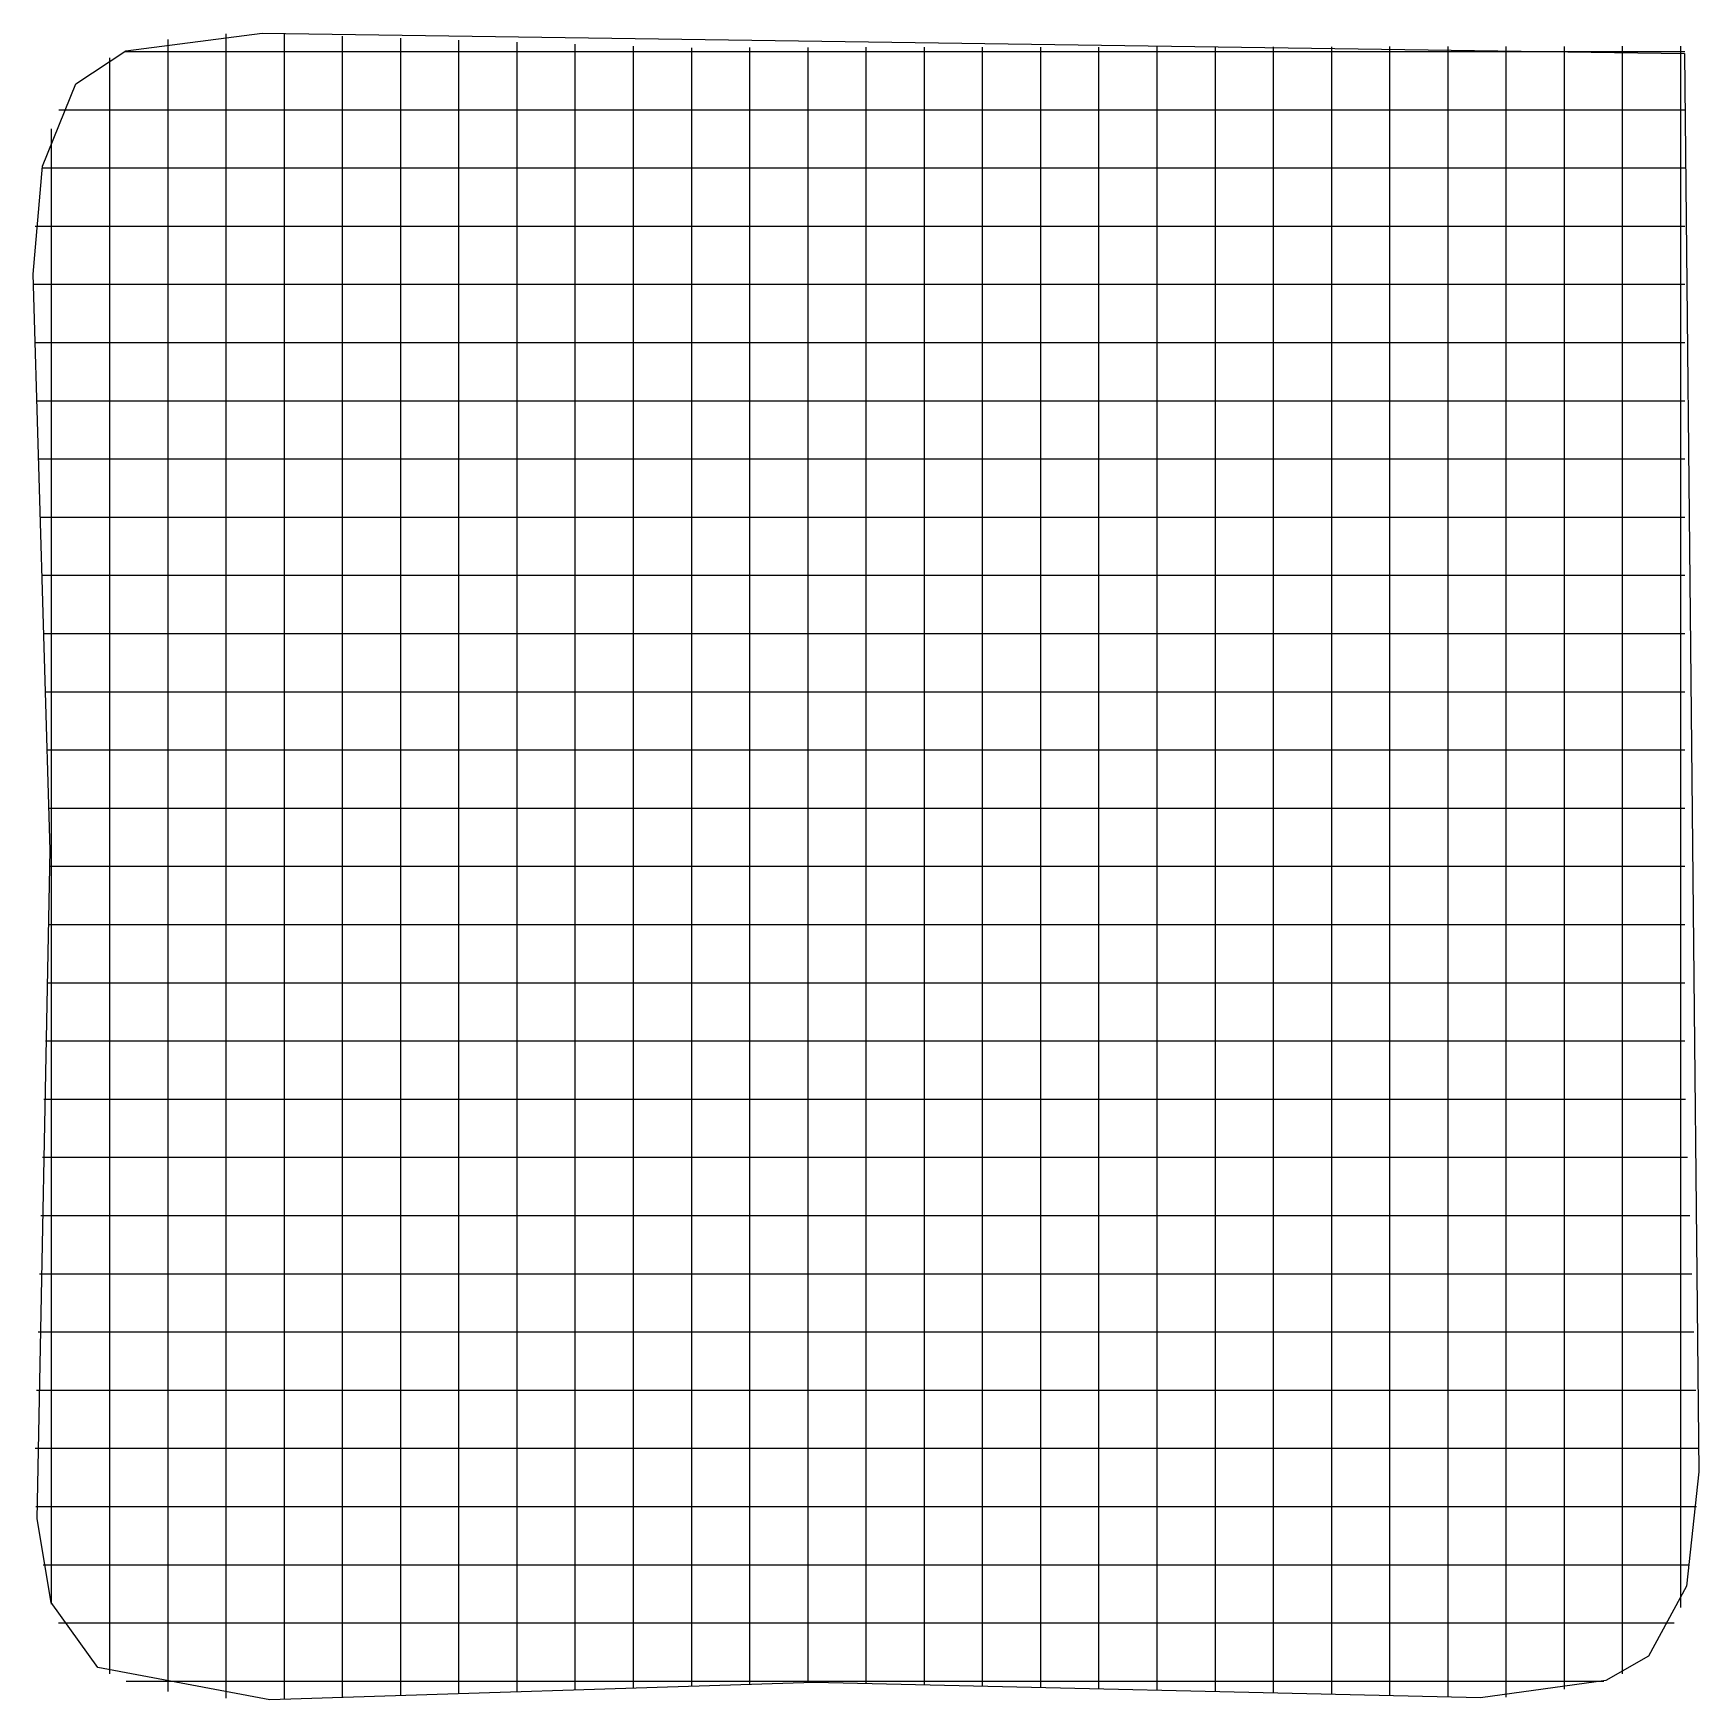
# Model space of a CAD drawing. Extents: x 0.4 to 14.7, y 0.4 to 14.7.
import ezdxf

# ---------------------------------------------------------------- set-up
doc = ezdxf.new("R2010")
doc.units = 0

msp = doc.modelspace()

# ---------------------------------------------------------------- linework, layer by layer
for p, q in [((1.230887, 14.596723), (2.400411, 14.748249)), ((1.230887, 14.596723), (2.400411, 14.748249)), ((2.400411, 14.748249), (14.625122, 14.574977)), ((2.400411, 14.748249), (14.625122, 14.574977)), ((1.592849, 14.484032), (1.592849, 14.695)), ((2.092849, 14.743), (2.092849, 14.743703)), ((2.092849, 14.532032), (2.092849, 14.743)), ((2.592849, 14.531032), (2.592849, 14.742)), ((3.092849, 14.513032), (3.092849, 14.724)), ((3.592849, 14.496032), (3.592849, 14.707)), ((4.092849, 14.689297), (4.092849, 14.69)), ((4.092849, 14.478329), (4.092849, 14.689297)), ((4.592849, 14.461032), (4.592849, 14.672)), ((5.092849, 14.444032), (5.092849, 14.655)), ((5.592849, 14.426032), (5.592849, 14.637)), ((6.092849, 14.414032), (6.092849, 14.625)), ((6.592849, 14.415032), (6.592849, 14.626)), ((7.092849, 14.416032), (7.092849, 14.627)), ((7.592849, 14.417032), (7.592849, 14.628)), ((8.092849, 14.417032), (8.092849, 14.628)), ((8.592849, 14.418032), (8.592849, 14.629)), ((9.092849, 14.419032), (9.092849, 14.63)), ((9.592849, 14.419032), (9.592849, 14.63)), ((10.092849, 14.420032), (10.092849, 14.631)), ((10.592849, 14.421032), (10.592849, 14.632)), ((11.092849, 14.422032), (11.092849, 14.633)), ((11.592849, 14.422032), (11.592849, 14.633)), ((12.092849, 14.423032), (12.092849, 14.634)), ((12.592849, 14.424032), (12.592849, 14.635)), ((13.092849, 14.635297), (13.092849, 14.636)), ((13.092849, 14.425032), (13.092849, 14.635297)), ((13.592849, 14.425032), (13.592849, 14.636)), ((14.092849, 14.426032), (14.092849, 14.637)), ((14.592849, 14.427032), (14.592849, 14.638)), ((0.800265, 14.315765), (1.230887, 14.596723)), ((0.800265, 14.315765), (1.230887, 14.596723)), ((1.092849, 14.536297), (1.092849, 14.537)), ((1.092849, 14.325329), (1.092849, 14.536297)), ((1.221, 14.592238), (1.431968, 14.592238)), ((1.221, 14.592238), (1.431968, 14.592238)), ((1.431968, 14.592238), (1.581839, 14.592238)), ((1.581839, 14.592238), (1.670871, 14.592238)), ((1.592849, 14.100897), (1.592849, 14.484032)), ((1.670871, 14.592238), (2.72571, 14.592238)), ((2.092849, 14.117439), (2.092849, 14.532032)), ((2.592849, 14.114065), (2.592849, 14.531032)), ((2.72571, 14.592238), (3.170871, 14.592238)), ((3.092849, 14.106155), (3.092849, 14.513032)), ((3.170871, 14.592238), (3.381839, 14.592238)), ((3.381839, 14.592238), (3.470871, 14.592238)), ((3.470871, 14.592238), (4.52571, 14.592238)), ((3.592849, 14.098948), (3.592849, 14.496032)), ((4.092849, 14.090742), (4.092849, 14.478329)), ((4.52571, 14.592238), (4.970871, 14.592238)), ((4.592849, 14.083535), (4.592849, 14.461032)), ((4.970871, 14.592238), (5.181839, 14.592238)), ((5.181839, 14.592238), (5.270871, 14.592238)), ((5.270871, 14.592238), (5.867206, 14.592238)), ((5.867206, 14.592238), (6.078174, 14.592238)), ((6.078174, 14.592238), (6.523335, 14.592238)), ((6.523335, 14.592238), (7.578174, 14.592238)), ((7.578174, 14.592238), (7.667206, 14.592238)), ((7.667206, 14.592238), (7.878174, 14.592238)), ((7.878174, 14.592238), (8.323335, 14.592238)), ((8.323335, 14.592238), (9.378174, 14.592238)), ((9.378174, 14.592238), (9.467206, 14.592238)), ((9.467206, 14.592238), (9.678174, 14.592238)), ((9.678174, 14.592238), (10.123335, 14.592238)), ((10.123335, 14.592238), (11.178174, 14.592238)), ((11.178174, 14.592238), (11.267206, 14.592238)), ((11.267206, 14.592238), (11.478174, 14.592238)), ((11.478174, 14.592238), (11.923335, 14.592238)), ((11.923335, 14.592238), (12.978174, 14.592238)), ((12.978174, 14.592238), (13.067206, 14.592238)), ((13.067206, 14.592238), (13.278174, 14.592238)), ((13.278174, 14.592238), (13.723335, 14.592238)), ((13.723335, 14.592238), (14.536968, 14.592238)), ((14.536968, 14.592238), (14.626, 14.592238)), ((14.625122, 14.574977), (14.746417, 2.391153)), ((14.625122, 14.574977), (14.746417, 2.391153)), ((0.515252, 13.608436), (0.800265, 14.315765)), ((0.515252, 13.608436), (0.800265, 14.315765)), ((1.092849, 14.0336), (1.092849, 14.325329)), ((5.092849, 14.076329), (5.092849, 14.444032)), ((5.592849, 14.068419), (5.592849, 14.426032)), ((6.092849, 14.064729), (6.092849, 14.414032)), ((6.592849, 14.069884), (6.592849, 14.415032)), ((7.092849, 14.075335), (7.092849, 14.416032)), ((7.592849, 14.074852), (7.592849, 14.417032)), ((8.092849, 14.07129), (8.092849, 14.417032)), ((8.592849, 14.068432), (8.592849, 14.418032)), ((9.092849, 14.065574), (9.092849, 14.419032)), ((9.592849, 14.062013), (9.592849, 14.419032)), ((10.092849, 14.059155), (10.092849, 14.420032)), ((10.592849, 14.056297), (10.592849, 14.421032)), ((11.092849, 14.053439), (11.092849, 14.422032)), ((11.592849, 14.049877), (11.592849, 14.422032)), ((12.092849, 14.047019), (12.092849, 14.423032)), ((12.592849, 14.044161), (12.592849, 14.424032)), ((13.092849, 14.044865), (13.092849, 14.425032)), ((13.592849, 14.065045), (13.592849, 14.425032)), ((14.092849, 14.104626), (14.092849, 14.426032)), ((14.592849, 14.275084), (14.592849, 14.427032)), ((14.592849, 14.186348), (14.592849, 14.275084)), ((14.592849, 13.13151), (14.592849, 14.186348)), ((0.654, 14.092238), (0.864968, 14.092238)), ((0.654, 14.092238), (0.864968, 14.092238)), ((0.864968, 14.092238), (1.18311, 14.092238)), ((1.092849, 12.978761), (1.092849, 14.0336)), ((1.18311, 14.092238), (2.237948, 14.092238)), ((1.592849, 13.046058), (1.592849, 14.100897)), ((2.092849, 13.0626), (2.092849, 14.117439)), ((2.237948, 14.092238), (2.326981, 14.092238)), ((2.326981, 14.092238), (2.537948, 14.092238)), ((2.537948, 14.092238), (2.98311, 14.092238)), ((2.592849, 13.058523), (2.592849, 14.114065)), ((2.98311, 14.092238), (4.037948, 14.092238)), ((3.092849, 13.051316), (3.092849, 14.106155)), ((3.592849, 13.04411), (3.592849, 14.098948)), ((4.037948, 14.092238), (4.126981, 14.092238)), ((4.092849, 13.035903), (4.092849, 14.090742)), ((4.126981, 14.092238), (4.337948, 14.092238)), ((4.337948, 14.092238), (4.78311, 14.092238)), ((4.592849, 13.028697), (4.592849, 14.083535)), ((4.78311, 14.092238), (5.837948, 14.092238)), ((5.092849, 13.02149), (5.092849, 14.076329)), ((5.592849, 13.013581), (5.592849, 14.068419)), ((5.837948, 14.092238), (5.926981, 14.092238)), ((5.926981, 14.092238), (6.137948, 14.092238)), ((6.092849, 13.00989), (6.092849, 14.064729)), ((6.137948, 14.092238), (6.58311, 14.092238)), ((6.58311, 14.092238), (7.637948, 14.092238)), ((6.592849, 13.015045), (6.592849, 14.069884)), ((7.092849, 13.020497), (7.092849, 14.075335)), ((7.592849, 13.01931), (7.592849, 14.074852)), ((7.637948, 14.092238), (7.726981, 14.092238)), ((7.726981, 14.092238), (7.937948, 14.092238)), ((7.937948, 14.092238), (8.38311, 14.092238)), ((8.092849, 13.016452), (8.092849, 14.07129)), ((8.38311, 14.092238), (9.437948, 14.092238)), ((8.592849, 13.013594), (8.592849, 14.068432)), ((9.092849, 13.010735), (9.092849, 14.065574)), ((9.437948, 14.092238), (9.526981, 14.092238)), ((9.526981, 14.092238), (9.737948, 14.092238)), ((9.592849, 13.007174), (9.592849, 14.062013)), ((9.737948, 14.092238), (10.18311, 14.092238)), ((10.092849, 13.004316), (10.092849, 14.059155)), ((10.18311, 14.092238), (11.237948, 14.092238)), ((10.592849, 13.001458), (10.592849, 14.056297)), ((11.092849, 12.997897), (11.092849, 14.053439)), ((11.237948, 14.092238), (11.326981, 14.092238)), ((11.326981, 14.092238), (11.537948, 14.092238)), ((11.537948, 14.092238), (11.98311, 14.092238)), ((11.592849, 12.995039), (11.592849, 14.049877)), ((11.98311, 14.092238), (13.037948, 14.092238)), ((12.092849, 12.992181), (12.092849, 14.047019)), ((12.592849, 12.989323), (12.592849, 14.044161)), ((13.037948, 14.092238), (13.126981, 14.092238)), ((13.092849, 12.989323), (13.092849, 14.044865)), ((13.126981, 14.092238), (13.337948, 14.092238)), ((13.337948, 14.092238), (13.78311, 14.092238)), ((13.592849, 13.010206), (13.592849, 14.065045)), ((13.78311, 14.092238), (14.536968, 14.092238)), ((14.092849, 13.049787), (14.092849, 14.104626)), ((14.536968, 14.092238), (14.626, 14.092238)), ((0.592849, 13.906749), (0.592849, 13.929)), ((0.592849, 13.695753), (0.592849, 13.906749)), ((0.435178, 12.679331), (0.515252, 13.608436)), ((0.435178, 12.679331), (0.515252, 13.608436)), ((0.592849, 13.250613), (0.592849, 13.695753)), ((0.511, 13.592238), (0.721968, 13.592238)), ((0.511, 13.592238), (0.721968, 13.592238)), ((0.721968, 13.592238), (1.082548, 13.592238)), ((1.082548, 13.592238), (2.137387, 13.592238)), ((2.137387, 13.592238), (2.226419, 13.592238)), ((2.226419, 13.592238), (2.437387, 13.592238)), ((2.437387, 13.592238), (2.882548, 13.592238)), ((2.882548, 13.592238), (3.937387, 13.592238)), ((3.937387, 13.592238), (4.026419, 13.592238)), ((4.026419, 13.592238), (4.237387, 13.592238)), ((4.237387, 13.592238), (4.682548, 13.592238)), ((4.682548, 13.592238), (5.737387, 13.592238)), ((5.737387, 13.592238), (5.826419, 13.592238)), ((5.826419, 13.592238), (6.037387, 13.592238)), ((6.037387, 13.592238), (6.482548, 13.592238)), ((6.482548, 13.592238), (7.537387, 13.592238)), ((7.537387, 13.592238), (7.626419, 13.592238)), ((7.626419, 13.592238), (7.837387, 13.592238)), ((7.837387, 13.592238), (8.282548, 13.592238)), ((8.282548, 13.592238), (9.337387, 13.592238)), ((9.337387, 13.592238), (9.426419, 13.592238)), ((9.426419, 13.592238), (9.637387, 13.592238)), ((9.637387, 13.592238), (10.082548, 13.592238)), ((10.082548, 13.592238), (11.137387, 13.592238)), ((11.137387, 13.592238), (11.226419, 13.592238)), ((11.226419, 13.592238), (11.437387, 13.592238)), ((11.437387, 13.592238), (11.882548, 13.592238)), ((11.882548, 13.592238), (12.937387, 13.592238)), ((12.937387, 13.592238), (13.026419, 13.592238)), ((13.026419, 13.592238), (13.237387, 13.592238)), ((13.237387, 13.592238), (13.682548, 13.592238)), ((13.682548, 13.592238), (14.536968, 13.592238)), ((14.536968, 13.592238), (14.626, 13.592238)), ((0.592849, 12.195774), (0.592849, 13.250613)), ((0.451, 13.092238), (0.661968, 13.092238)), ((0.451, 13.092238), (0.661968, 13.092238)), ((0.661968, 13.092238), (1.040355, 13.092238)), ((1.040355, 13.092238), (2.095194, 13.092238)), ((1.592849, 12.957026), (1.592849, 13.046058)), ((2.092849, 12.973865), (2.092849, 13.0626)), ((2.095194, 13.092238), (2.184226, 13.092238)), ((2.184226, 13.092238), (2.395194, 13.092238)), ((2.395194, 13.092238), (2.840355, 13.092238)), ((2.592849, 12.96949), (2.592849, 13.058523)), ((2.840355, 13.092238), (3.895194, 13.092238)), ((3.092849, 12.962284), (3.092849, 13.051316)), ((3.592849, 12.955077), (3.592849, 13.04411)), ((3.895194, 13.092238), (3.984226, 13.092238)), ((3.984226, 13.092238), (4.195194, 13.092238)), ((4.092849, 12.947168), (4.092849, 13.035903)), ((4.195194, 13.092238), (4.640355, 13.092238)), ((4.592849, 12.939665), (4.592849, 13.028697)), ((4.640355, 13.092238), (5.695194, 13.092238)), ((5.695194, 13.092238), (5.784226, 13.092238)), ((5.784226, 13.092238), (5.995194, 13.092238)), ((5.995194, 13.092238), (6.440355, 13.092238)), ((6.440355, 13.092238), (7.495194, 13.092238)), ((7.495194, 13.092238), (7.584226, 13.092238)), ((7.584226, 13.092238), (7.795194, 13.092238)), ((7.795194, 13.092238), (8.240355, 13.092238)), ((8.240355, 13.092238), (9.295194, 13.092238)), ((9.295194, 13.092238), (9.384226, 13.092238)), ((9.384226, 13.092238), (9.595194, 13.092238)), ((9.595194, 13.092238), (10.040355, 13.092238)), ((10.040355, 13.092238), (11.095194, 13.092238)), ((11.095194, 13.092238), (11.184226, 13.092238)), ((11.184226, 13.092238), (11.395194, 13.092238)), ((11.395194, 13.092238), (11.840355, 13.092238)), ((11.840355, 13.092238), (12.895194, 13.092238)), ((12.895194, 13.092238), (12.984226, 13.092238)), ((12.984226, 13.092238), (13.195194, 13.092238)), ((13.195194, 13.092238), (13.640355, 13.092238)), ((13.640355, 13.092238), (14.536968, 13.092238)), ((14.092849, 12.960755), (14.092849, 13.049787)), ((14.536968, 13.092238), (14.626, 13.092238)), ((14.592849, 12.686052), (14.592849, 13.13151)), ((1.092849, 12.889729), (1.092849, 12.978761)), ((1.092849, 12.678761), (1.092849, 12.889729)), ((1.592849, 12.746058), (1.592849, 12.957026)), ((2.092849, 12.762897), (2.092849, 12.973865)), ((2.592849, 12.759226), (2.592849, 12.96949)), ((3.092849, 12.751316), (3.092849, 12.962284)), ((3.592849, 12.74411), (3.592849, 12.955077)), ((4.092849, 12.7362), (4.092849, 12.947168)), ((4.592849, 12.728697), (4.592849, 12.939665)), ((5.092849, 12.932458), (5.092849, 13.02149)), ((5.092849, 12.72149), (5.092849, 12.932458)), ((5.592849, 12.924548), (5.592849, 13.013581)), ((5.592849, 12.713581), (5.592849, 12.924548)), ((6.092849, 12.920858), (6.092849, 13.00989)), ((6.092849, 12.70989), (6.092849, 12.920858)), ((6.592849, 12.92631), (6.592849, 13.015045)), ((6.592849, 12.715342), (6.592849, 12.92631)), ((7.092849, 12.931465), (7.092849, 13.020497)), ((7.092849, 12.720497), (7.092849, 12.931465)), ((7.592849, 12.930277), (7.592849, 13.01931)), ((7.592849, 12.720013), (7.592849, 12.930277)), ((8.092849, 12.927419), (8.092849, 13.016452)), ((8.092849, 12.716452), (8.092849, 12.927419)), ((8.592849, 12.924561), (8.592849, 13.013594)), ((8.592849, 12.713594), (8.592849, 12.924561)), ((9.092849, 12.921703), (9.092849, 13.010735)), ((9.092849, 12.710735), (9.092849, 12.921703)), ((9.592849, 12.918142), (9.592849, 13.007174)), ((9.592849, 12.707174), (9.592849, 12.918142)), ((10.092849, 12.915284), (10.092849, 13.004316)), ((10.092849, 12.704316), (10.092849, 12.915284)), ((10.592849, 12.912426), (10.592849, 13.001458)), ((10.592849, 12.701458), (10.592849, 12.912426)), ((11.092849, 12.908865), (11.092849, 12.997897)), ((11.092849, 12.6986), (11.092849, 12.908865)), ((11.592849, 12.906006), (11.592849, 12.995039)), ((11.592849, 12.695039), (11.592849, 12.906006)), ((12.092849, 12.903148), (12.092849, 12.992181)), ((12.092849, 12.692181), (12.092849, 12.903148)), ((12.592849, 12.90029), (12.592849, 12.989323)), ((12.592849, 12.689323), (12.592849, 12.90029)), ((13.092849, 12.90029), (13.092849, 12.989323)), ((13.092849, 12.690026), (13.092849, 12.90029)), ((13.592849, 12.921174), (13.592849, 13.010206)), ((13.592849, 12.710206), (13.592849, 12.921174)), ((14.092849, 12.749787), (14.092849, 12.960755)), ((1.592849, 12.300897), (1.592849, 12.746058)), ((2.092849, 12.317439), (2.092849, 12.762897)), ((2.592849, 12.314065), (2.592849, 12.759226)), ((3.092849, 12.306155), (3.092849, 12.751316)), ((3.592849, 12.298948), (3.592849, 12.74411)), ((14.092849, 12.304626), (14.092849, 12.749787)), ((0.579389, 7.731105), (0.435178, 12.679331)), ((0.579389, 7.731105), (0.435178, 12.679331)), ((1.092849, 12.2336), (1.092849, 12.678761)), ((4.092849, 12.290742), (4.092849, 12.7362)), ((4.592849, 12.283535), (4.592849, 12.728697)), ((5.092849, 12.276329), (5.092849, 12.72149)), ((5.592849, 12.268419), (5.592849, 12.713581)), ((6.092849, 12.264729), (6.092849, 12.70989)), ((6.592849, 12.269884), (6.592849, 12.715342)), ((7.092849, 12.275335), (7.092849, 12.720497)), ((7.592849, 12.274852), (7.592849, 12.720013)), ((8.092849, 12.27129), (8.092849, 12.716452)), ((8.592849, 12.268432), (8.592849, 12.713594)), ((9.092849, 12.265574), (9.092849, 12.710735)), ((9.592849, 12.262013), (9.592849, 12.707174)), ((10.092849, 12.259155), (10.092849, 12.704316)), ((10.592849, 12.256297), (10.592849, 12.701458)), ((11.092849, 12.253439), (11.092849, 12.6986)), ((11.592849, 12.249877), (11.592849, 12.695039)), ((12.092849, 12.247019), (12.092849, 12.692181)), ((12.592849, 12.244161), (12.592849, 12.689323)), ((13.092849, 12.244865), (13.092849, 12.690026)), ((13.592849, 12.265045), (13.592849, 12.710206)), ((14.592849, 12.475084), (14.592849, 12.686052)), ((0.438, 12.592238), (0.648968, 12.592238)), ((0.438, 12.592238), (0.648968, 12.592238)), ((0.648968, 12.592238), (1.031213, 12.592238)), ((1.031213, 12.592238), (2.086052, 12.592238)), ((2.086052, 12.592238), (2.175084, 12.592238)), ((2.175084, 12.592238), (2.386052, 12.592238)), ((2.386052, 12.592238), (2.831213, 12.592238)), ((2.831213, 12.592238), (3.886052, 12.592238)), ((3.886052, 12.592238), (3.975084, 12.592238)), ((3.975084, 12.592238), (4.186052, 12.592238)), ((4.186052, 12.592238), (4.631213, 12.592238)), ((4.631213, 12.592238), (5.686052, 12.592238)), ((5.686052, 12.592238), (5.775084, 12.592238)), ((5.775084, 12.592238), (5.986052, 12.592238)), ((5.986052, 12.592238), (6.431213, 12.592238)), ((6.431213, 12.592238), (7.486052, 12.592238)), ((7.486052, 12.592238), (7.575084, 12.592238)), ((7.575084, 12.592238), (7.786052, 12.592238)), ((7.786052, 12.592238), (8.231213, 12.592238)), ((8.231213, 12.592238), (9.286052, 12.592238)), ((9.286052, 12.592238), (9.375084, 12.592238)), ((9.375084, 12.592238), (9.586052, 12.592238)), ((9.586052, 12.592238), (10.031213, 12.592238)), ((10.031213, 12.592238), (11.086052, 12.592238)), ((11.086052, 12.592238), (11.175084, 12.592238)), ((11.175084, 12.592238), (11.386052, 12.592238)), ((11.386052, 12.592238), (11.831213, 12.592238)), ((11.831213, 12.592238), (12.886052, 12.592238)), ((12.886052, 12.592238), (12.975084, 12.592238)), ((12.975084, 12.592238), (13.186052, 12.592238)), ((13.186052, 12.592238), (13.631213, 12.592238)), ((13.631213, 12.592238), (14.536968, 12.592238)), ((14.536968, 12.592238), (14.626, 12.592238)), ((14.592849, 12.386348), (14.592849, 12.475084)), ((2.092849, 11.2626), (2.092849, 12.317439)), ((2.592849, 11.258523), (2.592849, 12.314065)), ((14.592849, 11.33151), (14.592849, 12.386348)), ((0.592849, 12.106742), (0.592849, 12.195774)), ((1.092849, 11.178761), (1.092849, 12.2336)), ((1.592849, 11.246058), (1.592849, 12.300897)), ((3.092849, 11.251316), (3.092849, 12.306155)), ((3.592849, 11.24411), (3.592849, 12.298948)), ((4.092849, 11.235903), (4.092849, 12.290742)), ((4.592849, 11.228697), (4.592849, 12.283535)), ((5.092849, 11.22149), (5.092849, 12.276329)), ((5.592849, 11.213581), (5.592849, 12.268419)), ((6.092849, 11.20989), (6.092849, 12.264729)), ((6.592849, 11.215045), (6.592849, 12.269884)), ((7.092849, 11.220497), (7.092849, 12.275335)), ((7.592849, 11.21931), (7.592849, 12.274852)), ((8.092849, 11.216452), (8.092849, 12.27129)), ((8.592849, 11.213594), (8.592849, 12.268432)), ((9.092849, 11.210735), (9.092849, 12.265574)), ((9.592849, 11.207174), (9.592849, 12.262013)), ((10.092849, 11.204316), (10.092849, 12.259155)), ((10.592849, 11.201458), (10.592849, 12.256297)), ((11.092849, 11.197897), (11.092849, 12.253439)), ((11.592849, 11.195039), (11.592849, 12.249877)), ((12.092849, 11.192181), (12.092849, 12.247019)), ((12.592849, 11.189323), (12.592849, 12.244161)), ((13.092849, 11.189323), (13.092849, 12.244865)), ((13.592849, 11.210206), (13.592849, 12.265045)), ((14.092849, 11.249787), (14.092849, 12.304626)), ((0.453, 12.092238), (0.663968, 12.092238)), ((0.453, 12.092238), (0.663968, 12.092238)), ((0.592849, 11.895774), (0.592849, 12.106742)), ((0.663968, 12.092238), (1.041761, 12.092238)), ((1.041761, 12.092238), (2.0966, 12.092238)), ((2.0966, 12.092238), (2.185632, 12.092238)), ((2.185632, 12.092238), (2.3966, 12.092238)), ((2.3966, 12.092238), (2.841761, 12.092238)), ((2.841761, 12.092238), (3.8966, 12.092238)), ((3.8966, 12.092238), (3.985632, 12.092238)), ((3.985632, 12.092238), (4.1966, 12.092238)), ((4.1966, 12.092238), (4.641761, 12.092238)), ((4.641761, 12.092238), (5.6966, 12.092238)), ((5.6966, 12.092238), (5.785632, 12.092238)), ((5.785632, 12.092238), (5.9966, 12.092238)), ((5.9966, 12.092238), (6.441761, 12.092238)), ((6.441761, 12.092238), (7.4966, 12.092238)), ((7.4966, 12.092238), (7.585632, 12.092238)), ((7.585632, 12.092238), (7.7966, 12.092238)), ((7.7966, 12.092238), (8.241761, 12.092238)), ((8.241761, 12.092238), (9.2966, 12.092238)), ((9.2966, 12.092238), (9.385632, 12.092238)), ((9.385632, 12.092238), (9.5966, 12.092238)), ((9.5966, 12.092238), (10.041761, 12.092238)), ((10.041761, 12.092238), (11.0966, 12.092238)), ((11.0966, 12.092238), (11.185632, 12.092238)), ((11.185632, 12.092238), (11.3966, 12.092238)), ((11.3966, 12.092238), (11.841761, 12.092238)), ((11.841761, 12.092238), (12.8966, 12.092238)), ((12.8966, 12.092238), (12.985632, 12.092238)), ((12.985632, 12.092238), (13.1966, 12.092238)), ((13.1966, 12.092238), (13.641761, 12.092238)), ((13.641761, 12.092238), (14.536968, 12.092238)), ((14.536968, 12.092238), (14.626, 12.092238)), ((0.592849, 11.450613), (0.592849, 11.895774)), ((0.468, 11.592238), (0.678968, 11.592238)), ((0.468, 11.592238), (0.678968, 11.592238)), ((0.678968, 11.592238), (1.05231, 11.592238)), ((1.05231, 11.592238), (2.107148, 11.592238)), ((2.107148, 11.592238), (2.196181, 11.592238)), ((2.196181, 11.592238), (2.407148, 11.592238)), ((2.407148, 11.592238), (2.85231, 11.592238)), ((2.85231, 11.592238), (3.907148, 11.592238)), ((3.907148, 11.592238), (3.996181, 11.592238)), ((3.996181, 11.592238), (4.207148, 11.592238)), ((4.207148, 11.592238), (4.65231, 11.592238)), ((4.65231, 11.592238), (5.707148, 11.592238)), ((5.707148, 11.592238), (5.796181, 11.592238)), ((5.796181, 11.592238), (6.007148, 11.592238)), ((6.007148, 11.592238), (6.45231, 11.592238)), ((6.45231, 11.592238), (7.507148, 11.592238)), ((7.507148, 11.592238), (7.596181, 11.592238)), ((7.596181, 11.592238), (7.807148, 11.592238)), ((7.807148, 11.592238), (8.25231, 11.592238)), ((8.25231, 11.592238), (9.307148, 11.592238)), ((9.307148, 11.592238), (9.396181, 11.592238)), ((9.396181, 11.592238), (9.607148, 11.592238)), ((9.607148, 11.592238), (10.05231, 11.592238)), ((10.05231, 11.592238), (11.107148, 11.592238)), ((11.107148, 11.592238), (11.196181, 11.592238)), ((11.196181, 11.592238), (11.407148, 11.592238)), ((11.407148, 11.592238), (11.85231, 11.592238)), ((11.85231, 11.592238), (12.907148, 11.592238)), ((12.907148, 11.592238), (12.996181, 11.592238)), ((12.996181, 11.592238), (13.207148, 11.592238)), ((13.207148, 11.592238), (13.65231, 11.592238)), ((13.65231, 11.592238), (14.536968, 11.592238)), ((14.536968, 11.592238), (14.626, 11.592238)), ((0.592849, 10.395774), (0.592849, 11.450613)), ((14.592849, 10.886052), (14.592849, 11.33151)), ((1.092849, 11.089729), (1.092849, 11.178761)), ((1.592849, 11.157026), (1.592849, 11.246058)), ((2.092849, 11.173865), (2.092849, 11.2626)), ((2.092849, 10.962897), (2.092849, 11.173865)), ((2.592849, 11.16949), (2.592849, 11.258523)), ((2.592849, 10.959226), (2.592849, 11.16949)), ((3.092849, 11.162284), (3.092849, 11.251316)), ((3.592849, 11.155077), (3.592849, 11.24411)), ((4.092849, 11.147168), (4.092849, 11.235903)), ((4.592849, 11.139665), (4.592849, 11.228697)), ((5.092849, 11.132458), (5.092849, 11.22149)), ((5.592849, 11.124548), (5.592849, 11.213581)), ((6.092849, 11.120858), (6.092849, 11.20989)), ((6.592849, 11.12631), (6.592849, 11.215045)), ((7.092849, 11.131465), (7.092849, 11.220497)), ((7.592849, 11.130277), (7.592849, 11.21931)), ((8.092849, 11.127419), (8.092849, 11.216452)), ((8.592849, 11.124561), (8.592849, 11.213594)), ((9.092849, 11.121703), (9.092849, 11.210735)), ((9.592849, 11.118142), (9.592849, 11.207174)), ((10.092849, 11.115284), (10.092849, 11.204316)), ((10.592849, 11.112426), (10.592849, 11.201458)), ((11.092849, 11.108865), (11.092849, 11.197897)), ((11.592849, 11.106006), (11.592849, 11.195039)), ((12.092849, 11.103148), (12.092849, 11.192181)), ((12.592849, 11.10029), (12.592849, 11.189323)), ((13.092849, 11.10029), (13.092849, 11.189323)), ((13.592849, 11.121174), (13.592849, 11.210206)), ((14.092849, 11.160755), (14.092849, 11.249787)), ((0.484, 11.092238), (0.694968, 11.092238)), ((0.484, 11.092238), (0.694968, 11.092238)), ((0.694968, 11.092238), (1.063561, 11.092238)), ((1.063561, 11.092238), (2.1184, 11.092238)), ((1.092849, 10.878761), (1.092849, 11.089729)), ((1.592849, 10.946058), (1.592849, 11.157026)), ((2.1184, 11.092238), (2.207432, 11.092238)), ((2.207432, 11.092238), (2.4184, 11.092238)), ((2.4184, 11.092238), (2.863561, 11.092238)), ((2.863561, 11.092238), (3.9184, 11.092238)), ((3.092849, 10.951316), (3.092849, 11.162284)), ((3.592849, 10.94411), (3.592849, 11.155077)), ((3.9184, 11.092238), (4.007432, 11.092238)), ((4.007432, 11.092238), (4.2184, 11.092238)), ((4.092849, 10.9362), (4.092849, 11.147168)), ((4.2184, 11.092238), (4.663561, 11.092238)), ((4.592849, 10.928697), (4.592849, 11.139665)), ((4.663561, 11.092238), (5.7184, 11.092238)), ((5.092849, 10.92149), (5.092849, 11.132458)), ((5.592849, 10.913581), (5.592849, 11.124548)), ((5.7184, 11.092238), (5.807432, 11.092238)), ((5.807432, 11.092238), (6.0184, 11.092238)), ((6.0184, 11.092238), (6.463561, 11.092238)), ((6.092849, 10.90989), (6.092849, 11.120858)), ((6.463561, 11.092238), (7.5184, 11.092238)), ((6.592849, 10.915342), (6.592849, 11.12631)), ((7.092849, 10.920497), (7.092849, 11.131465)), ((7.5184, 11.092238), (7.607432, 11.092238)), ((7.592849, 10.920013), (7.592849, 11.130277)), ((7.607432, 11.092238), (7.8184, 11.092238)), ((7.8184, 11.092238), (8.263561, 11.092238)), ((8.092849, 10.916452), (8.092849, 11.127419)), ((8.263561, 11.092238), (9.3184, 11.092238)), ((8.592849, 10.913594), (8.592849, 11.124561)), ((9.092849, 10.910735), (9.092849, 11.121703)), ((9.3184, 11.092238), (9.407432, 11.092238)), ((9.407432, 11.092238), (9.6184, 11.092238)), ((9.592849, 10.907174), (9.592849, 11.118142)), ((9.6184, 11.092238), (10.063561, 11.092238)), ((10.063561, 11.092238), (11.1184, 11.092238)), ((10.092849, 10.904316), (10.092849, 11.115284)), ((10.592849, 10.901458), (10.592849, 11.112426)), ((11.092849, 10.8986), (11.092849, 11.108865)), ((11.1184, 11.092238), (11.207432, 11.092238)), ((11.207432, 11.092238), (11.4184, 11.092238)), ((11.4184, 11.092238), (11.863561, 11.092238)), ((11.592849, 10.895039), (11.592849, 11.106006)), ((11.863561, 11.092238), (12.9184, 11.092238)), ((12.092849, 10.892181), (12.092849, 11.103148)), ((12.592849, 10.889323), (12.592849, 11.10029)), ((12.9184, 11.092238), (13.007432, 11.092238)), ((13.007432, 11.092238), (13.2184, 11.092238)), ((13.092849, 10.890026), (13.092849, 11.10029)), ((13.2184, 11.092238), (13.663561, 11.092238)), ((13.592849, 10.910206), (13.592849, 11.121174)), ((13.663561, 11.092238), (14.536968, 11.092238)), ((14.092849, 10.949787), (14.092849, 11.160755)), ((14.536968, 11.092238), (14.626, 11.092238)), ((1.592849, 10.500897), (1.592849, 10.946058)), ((2.092849, 10.517439), (2.092849, 10.962897)), ((2.592849, 10.514065), (2.592849, 10.959226)), ((3.092849, 10.506155), (3.092849, 10.951316)), ((3.592849, 10.498948), (3.592849, 10.94411)), ((4.092849, 10.490742), (4.092849, 10.9362)), ((4.592849, 10.483535), (4.592849, 10.928697)), ((5.092849, 10.476329), (5.092849, 10.92149)), ((5.592849, 10.468419), (5.592849, 10.913581)), ((6.092849, 10.464729), (6.092849, 10.90989)), ((6.592849, 10.469884), (6.592849, 10.915342)), ((7.092849, 10.475335), (7.092849, 10.920497)), ((7.592849, 10.474852), (7.592849, 10.920013)), ((8.092849, 10.47129), (8.092849, 10.916452)), ((8.592849, 10.468432), (8.592849, 10.913594)), ((9.092849, 10.465574), (9.092849, 10.910735)), ((9.592849, 10.462013), (9.592849, 10.907174)), ((10.092849, 10.459155), (10.092849, 10.904316)), ((10.592849, 10.456297), (10.592849, 10.901458)), ((11.092849, 10.453439), (11.092849, 10.8986)), ((11.592849, 10.449877), (11.592849, 10.895039)), ((12.092849, 10.447019), (12.092849, 10.892181)), ((12.592849, 10.444161), (12.592849, 10.889323)), ((13.092849, 10.444865), (13.092849, 10.890026)), ((13.592849, 10.465045), (13.592849, 10.910206)), ((14.092849, 10.504626), (14.092849, 10.949787)), ((14.592849, 10.675084), (14.592849, 10.886052)), ((1.092849, 10.4336), (1.092849, 10.878761)), ((14.592849, 10.586348), (14.592849, 10.675084)), ((0.499, 10.592238), (0.709968, 10.592238)), ((0.499, 10.592238), (0.709968, 10.592238)), ((0.709968, 10.592238), (1.07411, 10.592238)), ((1.07411, 10.592238), (2.128948, 10.592238)), ((1.592849, 9.446058), (1.592849, 10.500897)), ((2.092849, 9.4626), (2.092849, 10.517439)), ((2.128948, 10.592238), (2.217981, 10.592238)), ((2.217981, 10.592238), (2.428948, 10.592238)), ((2.428948, 10.592238), (2.87411, 10.592238)), ((2.592849, 9.458523), (2.592849, 10.514065)), ((2.87411, 10.592238), (3.928948, 10.592238)), ((3.092849, 9.451316), (3.092849, 10.506155)), ((3.592849, 9.44411), (3.592849, 10.498948)), ((3.928948, 10.592238), (4.017981, 10.592238)), ((4.017981, 10.592238), (4.228948, 10.592238)), ((4.092849, 9.435903), (4.092849, 10.490742)), ((4.228948, 10.592238), (4.67411, 10.592238)), ((4.592849, 9.428697), (4.592849, 10.483535)), ((4.67411, 10.592238), (5.728948, 10.592238)), ((5.092849, 9.42149), (5.092849, 10.476329)), ((5.592849, 9.413581), (5.592849, 10.468419)), ((5.728948, 10.592238), (5.817981, 10.592238)), ((5.817981, 10.592238), (6.028948, 10.592238)), ((6.028948, 10.592238), (6.47411, 10.592238)), ((6.092849, 9.40989), (6.092849, 10.464729)), ((6.47411, 10.592238), (7.528948, 10.592238)), ((6.592849, 9.415045), (6.592849, 10.469884)), ((7.092849, 9.420497), (7.092849, 10.475335)), ((7.528948, 10.592238), (7.617981, 10.592238)), ((7.592849, 9.41931), (7.592849, 10.474852)), ((7.617981, 10.592238), (7.828948, 10.592238)), ((7.828948, 10.592238), (8.27411, 10.592238)), ((8.092849, 9.416452), (8.092849, 10.47129)), ((8.27411, 10.592238), (9.328948, 10.592238)), ((8.592849, 9.413594), (8.592849, 10.468432)), ((9.092849, 9.410735), (9.092849, 10.465574)), ((9.328948, 10.592238), (9.417981, 10.592238)), ((9.417981, 10.592238), (9.628948, 10.592238)), ((9.592849, 9.407174), (9.592849, 10.462013)), ((9.628948, 10.592238), (10.07411, 10.592238)), ((10.07411, 10.592238), (11.128948, 10.592238)), ((10.092849, 9.404316), (10.092849, 10.459155)), ((10.592849, 9.401458), (10.592849, 10.456297)), ((11.092849, 9.397897), (11.092849, 10.453439)), ((11.128948, 10.592238), (11.217981, 10.592238)), ((11.217981, 10.592238), (11.428948, 10.592238)), ((11.428948, 10.592238), (11.87411, 10.592238)), ((11.87411, 10.592238), (12.928948, 10.592238)), ((12.928948, 10.592238), (13.017981, 10.592238)), ((13.017981, 10.592238), (13.228948, 10.592238)), ((13.228948, 10.592238), (13.67411, 10.592238)), ((13.592849, 9.410206), (13.592849, 10.465045)), ((13.67411, 10.592238), (14.536968, 10.592238)), ((14.092849, 9.449787), (14.092849, 10.504626)), ((14.536968, 10.592238), (14.626, 10.592238)), ((14.592849, 9.53151), (14.592849, 10.586348)), ((0.592849, 10.306742), (0.592849, 10.395774)), ((1.092849, 9.378761), (1.092849, 10.4336)), ((11.592849, 9.395039), (11.592849, 10.449877)), ((12.092849, 9.392181), (12.092849, 10.447019)), ((12.592849, 9.389323), (12.592849, 10.444161)), ((13.092849, 9.389323), (13.092849, 10.444865)), ((0.592849, 10.095774), (0.592849, 10.306742)), ((0.514, 10.092238), (0.724968, 10.092238)), ((0.514, 10.092238), (0.724968, 10.092238)), ((0.592849, 9.650613), (0.592849, 10.095774)), ((0.724968, 10.092238), (1.084658, 10.092238)), ((1.084658, 10.092238), (2.139497, 10.092238)), ((2.139497, 10.092238), (2.228529, 10.092238)), ((2.228529, 10.092238), (2.439497, 10.092238)), ((2.439497, 10.092238), (2.884658, 10.092238)), ((2.884658, 10.092238), (3.939497, 10.092238)), ((3.939497, 10.092238), (4.028529, 10.092238)), ((4.028529, 10.092238), (4.239497, 10.092238)), ((4.239497, 10.092238), (4.684658, 10.092238)), ((4.684658, 10.092238), (5.739497, 10.092238)), ((5.739497, 10.092238), (5.828529, 10.092238)), ((5.828529, 10.092238), (6.039497, 10.092238)), ((6.039497, 10.092238), (6.484658, 10.092238)), ((6.484658, 10.092238), (7.539497, 10.092238)), ((7.539497, 10.092238), (7.628529, 10.092238)), ((7.628529, 10.092238), (7.839497, 10.092238)), ((7.839497, 10.092238), (8.284658, 10.092238)), ((8.284658, 10.092238), (9.339497, 10.092238)), ((9.339497, 10.092238), (9.428529, 10.092238)), ((9.428529, 10.092238), (9.639497, 10.092238)), ((9.639497, 10.092238), (10.084658, 10.092238)), ((10.084658, 10.092238), (11.139497, 10.092238)), ((11.139497, 10.092238), (11.228529, 10.092238)), ((11.228529, 10.092238), (11.439497, 10.092238)), ((11.439497, 10.092238), (11.884658, 10.092238)), ((11.884658, 10.092238), (12.939497, 10.092238)), ((12.939497, 10.092238), (13.028529, 10.092238)), ((13.028529, 10.092238), (13.239497, 10.092238)), ((13.239497, 10.092238), (13.684658, 10.092238)), ((13.684658, 10.092238), (14.536968, 10.092238)), ((14.536968, 10.092238), (14.626, 10.092238)), ((0.529, 9.592238), (0.739968, 9.592238)), ((0.529, 9.592238), (0.739968, 9.592238)), ((0.592849, 8.595774), (0.592849, 9.650613)), ((0.739968, 9.592238), (1.095206, 9.592238)), ((1.095206, 9.592238), (2.150748, 9.592238)), ((2.150748, 9.592238), (2.239781, 9.592238)), ((2.239781, 9.592238), (2.450045, 9.592238)), ((2.450045, 9.592238), (2.895206, 9.592238)), ((2.895206, 9.592238), (3.950748, 9.592238)), ((3.950748, 9.592238), (4.039781, 9.592238)), ((4.039781, 9.592238), (4.250045, 9.592238)), ((4.250045, 9.592238), (4.695206, 9.592238)), ((4.695206, 9.592238), (5.750748, 9.592238)), ((5.750748, 9.592238), (5.839781, 9.592238)), ((5.839781, 9.592238), (6.050045, 9.592238)), ((6.050045, 9.592238), (6.495206, 9.592238)), ((6.495206, 9.592238), (7.550748, 9.592238)), ((7.550748, 9.592238), (7.639781, 9.592238)), ((7.639781, 9.592238), (7.850045, 9.592238)), ((7.850045, 9.592238), (8.295206, 9.592238)), ((8.295206, 9.592238), (9.350748, 9.592238)), ((9.350748, 9.592238), (9.439781, 9.592238)), ((9.439781, 9.592238), (9.650045, 9.592238)), ((9.650045, 9.592238), (10.095206, 9.592238)), ((10.095206, 9.592238), (11.150748, 9.592238)), ((11.150748, 9.592238), (11.239781, 9.592238)), ((11.239781, 9.592238), (11.450045, 9.592238)), ((11.450045, 9.592238), (11.895206, 9.592238)), ((11.895206, 9.592238), (12.950748, 9.592238)), ((12.950748, 9.592238), (13.039781, 9.592238)), ((13.039781, 9.592238), (13.250045, 9.592238)), ((13.250045, 9.592238), (13.695206, 9.592238)), ((13.695206, 9.592238), (14.536968, 9.592238)), ((14.536968, 9.592238), (14.626, 9.592238)), ((2.092849, 9.373865), (2.092849, 9.4626)), ((2.592849, 9.36949), (2.592849, 9.458523)), ((3.092849, 9.362284), (3.092849, 9.451316)), ((14.092849, 9.360755), (14.092849, 9.449787)), ((14.592849, 9.086052), (14.592849, 9.53151)), ((1.092849, 9.289729), (1.092849, 9.378761)), ((1.592849, 9.357026), (1.592849, 9.446058)), ((1.592849, 9.146058), (1.592849, 9.357026)), ((2.092849, 9.162897), (2.092849, 9.373865)), ((2.592849, 9.159226), (2.592849, 9.36949)), ((3.092849, 9.151316), (3.092849, 9.362284)), ((3.592849, 9.355077), (3.592849, 9.44411)), ((3.592849, 9.14411), (3.592849, 9.355077)), ((4.092849, 9.347168), (4.092849, 9.435903)), ((4.092849, 9.1362), (4.092849, 9.347168)), ((4.592849, 9.339665), (4.592849, 9.428697)), ((4.592849, 9.128697), (4.592849, 9.339665)), ((5.092849, 9.332458), (5.092849, 9.42149)), ((5.092849, 9.12149), (5.092849, 9.332458)), ((5.592849, 9.324548), (5.592849, 9.413581)), ((5.592849, 9.113581), (5.592849, 9.324548)), ((6.092849, 9.320858), (6.092849, 9.40989)), ((6.092849, 9.10989), (6.092849, 9.320858)), ((6.592849, 9.32631), (6.592849, 9.415045)), ((6.592849, 9.115342), (6.592849, 9.32631)), ((7.092849, 9.331465), (7.092849, 9.420497)), ((7.092849, 9.120497), (7.092849, 9.331465)), ((7.592849, 9.330277), (7.592849, 9.41931)), ((7.592849, 9.120013), (7.592849, 9.330277)), ((8.092849, 9.327419), (8.092849, 9.416452)), ((8.092849, 9.116452), (8.092849, 9.327419)), ((8.592849, 9.324561), (8.592849, 9.413594)), ((8.592849, 9.113594), (8.592849, 9.324561)), ((9.092849, 9.321703), (9.092849, 9.410735)), ((9.092849, 9.110735), (9.092849, 9.321703)), ((9.592849, 9.318142), (9.592849, 9.407174)), ((9.592849, 9.107174), (9.592849, 9.318142)), ((10.092849, 9.315284), (10.092849, 9.404316)), ((10.092849, 9.104316), (10.092849, 9.315284)), ((10.592849, 9.312426), (10.592849, 9.401458)), ((10.592849, 9.101458), (10.592849, 9.312426)), ((11.092849, 9.308865), (11.092849, 9.397897)), ((11.092849, 9.0986), (11.092849, 9.308865)), ((11.592849, 9.306006), (11.592849, 9.395039)), ((11.592849, 9.095039), (11.592849, 9.306006)), ((12.092849, 9.303148), (12.092849, 9.392181)), ((12.592849, 9.30029), (12.592849, 9.389323)), ((13.092849, 9.30029), (13.092849, 9.389323)), ((13.592849, 9.321174), (13.592849, 9.410206)), ((13.592849, 9.110206), (13.592849, 9.321174)), ((14.092849, 9.149787), (14.092849, 9.360755)), ((1.092849, 9.078761), (1.092849, 9.289729)), ((2.092849, 8.717439), (2.092849, 9.162897)), ((12.092849, 9.092181), (12.092849, 9.303148)), ((12.592849, 9.089323), (12.592849, 9.30029)), ((13.092849, 9.090026), (13.092849, 9.30029)), ((0.545, 9.092238), (0.755968, 9.092238)), ((0.545, 9.092238), (0.755968, 9.092238)), ((0.755968, 9.092238), (1.106458, 9.092238)), ((1.092849, 8.6336), (1.092849, 9.078761)), ((1.106458, 9.092238), (2.161297, 9.092238)), ((1.592849, 8.700897), (1.592849, 9.146058)), ((2.161297, 9.092238), (2.250329, 9.092238)), ((2.250329, 9.092238), (2.461297, 9.092238)), ((2.461297, 9.092238), (2.906458, 9.092238)), ((2.592849, 8.714065), (2.592849, 9.159226)), ((2.906458, 9.092238), (3.961297, 9.092238)), ((3.092849, 8.706155), (3.092849, 9.151316)), ((3.592849, 8.698948), (3.592849, 9.14411)), ((3.961297, 9.092238), (4.050329, 9.092238)), ((4.050329, 9.092238), (4.261297, 9.092238)), ((4.092849, 8.690742), (4.092849, 9.1362)), ((4.261297, 9.092238), (4.706458, 9.092238)), ((4.592849, 8.683535), (4.592849, 9.128697)), ((4.706458, 9.092238), (5.761297, 9.092238)), ((5.092849, 8.676329), (5.092849, 9.12149)), ((5.592849, 8.668419), (5.592849, 9.113581)), ((5.761297, 9.092238), (5.850329, 9.092238)), ((5.850329, 9.092238), (6.061297, 9.092238)), ((6.061297, 9.092238), (6.506458, 9.092238)), ((6.092849, 8.664729), (6.092849, 9.10989)), ((6.506458, 9.092238), (7.561297, 9.092238)), ((6.592849, 8.669884), (6.592849, 9.115342)), ((7.092849, 8.675335), (7.092849, 9.120497)), ((7.561297, 9.092238), (7.650329, 9.092238)), ((7.592849, 8.674852), (7.592849, 9.120013)), ((7.650329, 9.092238), (7.861297, 9.092238)), ((7.861297, 9.092238), (8.306458, 9.092238)), ((8.092849, 8.67129), (8.092849, 9.116452)), ((8.306458, 9.092238), (9.361297, 9.092238)), ((8.592849, 8.668432), (8.592849, 9.113594)), ((9.092849, 8.665574), (9.092849, 9.110735)), ((9.361297, 9.092238), (9.450329, 9.092238)), ((9.450329, 9.092238), (9.661297, 9.092238)), ((9.592849, 8.662013), (9.592849, 9.107174)), ((9.661297, 9.092238), (10.106458, 9.092238)), ((10.092849, 8.659155), (10.092849, 9.104316)), ((10.106458, 9.092238), (11.161297, 9.092238)), ((10.592849, 8.656297), (10.592849, 9.101458)), ((11.092849, 8.653439), (11.092849, 9.0986)), ((11.161297, 9.092238), (11.250329, 9.092238)), ((11.250329, 9.092238), (11.461297, 9.092238)), ((11.461297, 9.092238), (11.906458, 9.092238)), ((11.592849, 8.649877), (11.592849, 9.095039)), ((11.906458, 9.092238), (12.961297, 9.092238)), ((12.092849, 8.647019), (12.092849, 9.092181)), ((12.592849, 8.644161), (12.592849, 9.089323)), ((12.961297, 9.092238), (13.050329, 9.092238)), ((13.050329, 9.092238), (13.261297, 9.092238)), ((13.092849, 8.644865), (13.092849, 9.090026)), ((13.261297, 9.092238), (13.706458, 9.092238)), ((13.592849, 8.665045), (13.592849, 9.110206)), ((13.706458, 9.092238), (14.536968, 9.092238)), ((14.092849, 8.704626), (14.092849, 9.149787)), ((14.536968, 9.092238), (14.626, 9.092238)), ((14.592849, 8.875084), (14.592849, 9.086052)), ((14.592849, 8.786348), (14.592849, 8.875084)), ((14.592849, 7.73151), (14.592849, 8.786348)), ((0.56, 8.592238), (0.770968, 8.592238)), ((0.56, 8.592238), (0.770968, 8.592238)), ((0.592849, 8.506742), (0.592849, 8.595774)), ((0.770968, 8.592238), (1.117006, 8.592238)), ((1.092849, 7.578761), (1.092849, 8.6336)), ((1.117006, 8.592238), (2.171845, 8.592238)), ((1.592849, 7.646058), (1.592849, 8.700897)), ((2.092849, 7.6626), (2.092849, 8.717439)), ((2.171845, 8.592238), (2.260877, 8.592238)), ((2.260877, 8.592238), (2.471845, 8.592238)), ((2.471845, 8.592238), (2.917006, 8.592238)), ((2.592849, 7.658523), (2.592849, 8.714065)), ((2.917006, 8.592238), (3.971845, 8.592238)), ((3.092849, 7.651316), (3.092849, 8.706155)), ((3.592849, 7.64411), (3.592849, 8.698948)), ((3.971845, 8.592238), (4.060877, 8.592238)), ((4.060877, 8.592238), (4.271845, 8.592238)), ((4.092849, 7.635903), (4.092849, 8.690742)), ((4.271845, 8.592238), (4.717006, 8.592238)), ((4.592849, 7.628697), (4.592849, 8.683535)), ((4.717006, 8.592238), (5.771845, 8.592238)), ((5.092849, 7.62149), (5.092849, 8.676329)), ((5.592849, 7.613581), (5.592849, 8.668419)), ((5.771845, 8.592238), (5.860877, 8.592238)), ((5.860877, 8.592238), (6.071845, 8.592238)), ((6.071845, 8.592238), (6.517006, 8.592238)), ((6.092849, 7.60989), (6.092849, 8.664729)), ((6.517006, 8.592238), (7.571845, 8.592238)), ((6.592849, 7.615045), (6.592849, 8.669884)), ((7.092849, 7.620497), (7.092849, 8.675335)), ((7.571845, 8.592238), (7.660877, 8.592238)), ((7.592849, 7.61931), (7.592849, 8.674852)), ((7.660877, 8.592238), (7.871845, 8.592238)), ((7.871845, 8.592238), (8.317006, 8.592238)), ((8.092849, 7.616452), (8.092849, 8.67129)), ((8.317006, 8.592238), (9.371845, 8.592238)), ((8.592849, 7.613594), (8.592849, 8.668432)), ((9.092849, 7.610735), (9.092849, 8.665574)), ((9.371845, 8.592238), (9.460877, 8.592238)), ((9.460877, 8.592238), (9.671845, 8.592238)), ((9.592849, 7.607174), (9.592849, 8.662013)), ((9.671845, 8.592238), (10.117006, 8.592238)), ((10.092849, 7.604316), (10.092849, 8.659155)), ((10.117006, 8.592238), (11.171845, 8.592238)), ((10.592849, 7.601458), (10.592849, 8.656297)), ((11.092849, 7.597897), (11.092849, 8.653439)), ((11.171845, 8.592238), (11.260877, 8.592238)), ((11.260877, 8.592238), (11.471845, 8.592238)), ((11.471845, 8.592238), (11.917006, 8.592238)), ((11.592849, 7.595039), (11.592849, 8.649877)), ((11.917006, 8.592238), (12.971845, 8.592238)), ((12.092849, 7.592181), (12.092849, 8.647019)), ((12.592849, 7.589323), (12.592849, 8.644161)), ((12.971845, 8.592238), (13.060877, 8.592238)), ((13.060877, 8.592238), (13.271845, 8.592238)), ((13.092849, 7.589323), (13.092849, 8.644865)), ((13.271845, 8.592238), (13.717006, 8.592238)), ((13.592849, 7.610206), (13.592849, 8.665045)), ((13.717006, 8.592238), (14.536968, 8.592238)), ((14.092849, 7.649787), (14.092849, 8.704626)), ((14.536968, 8.592238), (14.626, 8.592238)), ((0.592849, 8.295774), (0.592849, 8.506742)), ((0.592849, 7.850613), (0.592849, 8.295774)), ((0.575, 8.092238), (0.785968, 8.092238)), ((0.575, 8.092238), (0.785968, 8.092238)), ((0.785968, 8.092238), (1.127555, 8.092238)), ((1.127555, 8.092238), (2.183097, 8.092238)), ((2.183097, 8.092238), (2.272129, 8.092238)), ((2.272129, 8.092238), (2.482394, 8.092238)), ((2.482394, 8.092238), (2.927555, 8.092238)), ((2.927555, 8.092238), (3.983097, 8.092238)), ((3.983097, 8.092238), (4.072129, 8.092238)), ((4.072129, 8.092238), (4.282394, 8.092238)), ((4.282394, 8.092238), (4.727555, 8.092238)), ((4.727555, 8.092238), (5.783097, 8.092238)), ((5.783097, 8.092238), (5.872129, 8.092238)), ((5.872129, 8.092238), (6.082394, 8.092238)), ((6.082394, 8.092238), (6.527555, 8.092238)), ((6.527555, 8.092238), (7.583097, 8.092238)), ((7.583097, 8.092238), (7.672129, 8.092238)), ((7.672129, 8.092238), (7.882394, 8.092238)), ((7.882394, 8.092238), (8.327555, 8.092238)), ((8.327555, 8.092238), (9.383097, 8.092238)), ((9.383097, 8.092238), (9.472129, 8.092238)), ((9.472129, 8.092238), (9.682394, 8.092238)), ((9.682394, 8.092238), (10.127555, 8.092238)), ((10.127555, 8.092238), (11.183097, 8.092238)), ((11.183097, 8.092238), (11.272129, 8.092238)), ((11.272129, 8.092238), (11.482394, 8.092238)), ((11.482394, 8.092238), (11.927555, 8.092238)), ((11.927555, 8.092238), (12.983097, 8.092238)), ((12.983097, 8.092238), (13.072129, 8.092238)), ((13.072129, 8.092238), (13.282394, 8.092238)), ((13.282394, 8.092238), (13.727555, 8.092238)), ((13.727555, 8.092238), (14.536968, 8.092238)), ((14.536968, 8.092238), (14.626, 8.092238)), ((0.469304, 1.987569), (0.579389, 7.731105)), ((0.469304, 1.987569), (0.579389, 7.731105)), ((0.592849, 6.795774), (0.592849, 7.850613)), ((14.592849, 7.286052), (14.592849, 7.73151)), ((0.576, 7.592238), (0.576703, 7.592238)), ((0.576, 7.592238), (0.576703, 7.592238)), ((0.576703, 7.592238), (0.786968, 7.592238)), ((0.786968, 7.592238), (1.128258, 7.592238)), ((1.128258, 7.592238), (2.1838, 7.592238)), ((1.592849, 7.557026), (1.592849, 7.646058)), ((2.092849, 7.573865), (2.092849, 7.6626)), ((2.1838, 7.592238), (2.272832, 7.592238)), ((2.272832, 7.592238), (2.483097, 7.592238)), ((2.483097, 7.592238), (2.928258, 7.592238)), ((2.592849, 7.56949), (2.592849, 7.658523)), ((2.928258, 7.592238), (3.9838, 7.592238)), ((3.092849, 7.562284), (3.092849, 7.651316)), ((3.592849, 7.555077), (3.592849, 7.64411)), ((3.9838, 7.592238), (4.072832, 7.592238)), ((4.072832, 7.592238), (4.283097, 7.592238)), ((4.092849, 7.547168), (4.092849, 7.635903)), ((4.283097, 7.592238), (4.728258, 7.592238)), ((4.592849, 7.539665), (4.592849, 7.628697)), ((4.728258, 7.592238), (5.7838, 7.592238)), ((5.092849, 7.532458), (5.092849, 7.62149)), ((5.592849, 7.524548), (5.592849, 7.613581)), ((5.7838, 7.592238), (5.872832, 7.592238)), ((5.872832, 7.592238), (6.083097, 7.592238)), ((6.083097, 7.592238), (6.528258, 7.592238)), ((6.092849, 7.520858), (6.092849, 7.60989)), ((6.528258, 7.592238), (7.5838, 7.592238)), ((6.592849, 7.52631), (6.592849, 7.615045)), ((7.092849, 7.531465), (7.092849, 7.620497)), ((7.5838, 7.592238), (7.672832, 7.592238)), ((7.592849, 7.530277), (7.592849, 7.61931)), ((7.672832, 7.592238), (7.883097, 7.592238)), ((7.883097, 7.592238), (8.328258, 7.592238)), ((8.092849, 7.527419), (8.092849, 7.616452)), ((8.328258, 7.592238), (9.3838, 7.592238)), ((8.592849, 7.524561), (8.592849, 7.613594)), ((9.092849, 7.521703), (9.092849, 7.610735)), ((9.3838, 7.592238), (9.472832, 7.592238)), ((9.472832, 7.592238), (9.683097, 7.592238)), ((9.592849, 7.518142), (9.592849, 7.607174)), ((9.683097, 7.592238), (10.128258, 7.592238)), ((10.092849, 7.515284), (10.092849, 7.604316)), ((10.128258, 7.592238), (11.1838, 7.592238)), ((10.592849, 7.512426), (10.592849, 7.601458)), ((11.092849, 7.508865), (11.092849, 7.597897)), ((11.1838, 7.592238), (11.272832, 7.592238)), ((11.272832, 7.592238), (11.483097, 7.592238)), ((11.483097, 7.592238), (11.928258, 7.592238)), ((11.592849, 7.506006), (11.592849, 7.595039)), ((11.928258, 7.592238), (12.9838, 7.592238)), ((12.092849, 7.503148), (12.092849, 7.592181)), ((12.592849, 7.50029), (12.592849, 7.589323)), ((12.9838, 7.592238), (13.072832, 7.592238)), ((13.072832, 7.592238), (13.283097, 7.592238)), ((13.092849, 7.50029), (13.092849, 7.589323)), ((13.283097, 7.592238), (13.728258, 7.592238)), ((13.592849, 7.521174), (13.592849, 7.610206)), ((13.728258, 7.592238), (14.536968, 7.592238)), ((14.092849, 7.560755), (14.092849, 7.649787)), ((14.536968, 7.592238), (14.626, 7.592238)), ((1.092849, 7.489729), (1.092849, 7.578761)), ((1.092849, 7.278761), (1.092849, 7.489729)), ((1.592849, 7.346058), (1.592849, 7.557026)), ((2.092849, 7.362897), (2.092849, 7.573865)), ((2.592849, 7.359226), (2.592849, 7.56949)), ((3.092849, 7.351316), (3.092849, 7.562284)), ((3.592849, 7.34411), (3.592849, 7.555077)), ((4.092849, 7.3362), (4.092849, 7.547168)), ((4.592849, 7.328697), (4.592849, 7.539665)), ((5.092849, 7.32149), (5.092849, 7.532458)), ((5.592849, 7.313581), (5.592849, 7.524548)), ((6.092849, 7.30989), (6.092849, 7.520858)), ((6.592849, 7.315342), (6.592849, 7.52631)), ((7.092849, 7.320497), (7.092849, 7.531465)), ((7.592849, 7.320013), (7.592849, 7.530277)), ((8.092849, 7.316452), (8.092849, 7.527419)), ((8.592849, 7.313594), (8.592849, 7.524561)), ((9.092849, 7.310735), (9.092849, 7.521703)), ((9.592849, 7.307174), (9.592849, 7.518142)), ((10.092849, 7.304316), (10.092849, 7.515284)), ((10.592849, 7.301458), (10.592849, 7.512426)), ((11.092849, 7.2986), (11.092849, 7.508865)), ((11.592849, 7.295039), (11.592849, 7.506006)), ((12.092849, 7.292181), (12.092849, 7.503148)), ((12.592849, 7.289323), (12.592849, 7.50029)), ((13.092849, 7.290026), (13.092849, 7.50029)), ((13.592849, 7.310206), (13.592849, 7.521174)), ((14.092849, 7.349787), (14.092849, 7.560755)), ((1.592849, 6.900897), (1.592849, 7.346058)), ((2.092849, 6.917439), (2.092849, 7.362897)), ((2.592849, 6.914065), (2.592849, 7.359226)), ((3.092849, 6.906155), (3.092849, 7.351316)), ((3.592849, 6.898948), (3.592849, 7.34411)), ((4.092849, 6.890742), (4.092849, 7.3362)), ((4.592849, 6.883535), (4.592849, 7.328697)), ((5.092849, 6.876329), (5.092849, 7.32149)), ((5.592849, 6.868419), (5.592849, 7.313581)), ((6.092849, 6.864729), (6.092849, 7.30989)), ((6.592849, 6.869884), (6.592849, 7.315342)), ((7.092849, 6.875335), (7.092849, 7.320497)), ((7.592849, 6.874852), (7.592849, 7.320013)), ((8.092849, 6.87129), (8.092849, 7.316452)), ((8.592849, 6.868432), (8.592849, 7.313594)), ((9.092849, 6.865574), (9.092849, 7.310735)), ((9.592849, 6.862013), (9.592849, 7.307174)), ((10.092849, 6.859155), (10.092849, 7.304316)), ((10.592849, 6.856297), (10.592849, 7.301458)), ((13.592849, 6.865045), (13.592849, 7.310206)), ((14.092849, 6.904626), (14.092849, 7.349787)), ((1.092849, 6.8336), (1.092849, 7.278761)), ((11.092849, 6.853439), (11.092849, 7.2986)), ((11.592849, 6.849877), (11.592849, 7.295039)), ((12.092849, 6.847019), (12.092849, 7.292181)), ((12.592849, 6.844161), (12.592849, 7.289323)), ((13.092849, 6.844865), (13.092849, 7.290026)), ((14.592849, 7.075084), (14.592849, 7.286052)), ((0.564, 7.092238), (0.774968, 7.092238)), ((0.564, 7.092238), (0.774968, 7.092238)), ((0.774968, 7.092238), (1.119819, 7.092238)), ((1.119819, 7.092238), (2.174658, 7.092238)), ((2.174658, 7.092238), (2.26369, 7.092238)), ((2.26369, 7.092238), (2.474658, 7.092238)), ((2.474658, 7.092238), (2.919819, 7.092238)), ((2.919819, 7.092238), (3.974658, 7.092238)), ((3.974658, 7.092238), (4.06369, 7.092238)), ((4.06369, 7.092238), (4.274658, 7.092238)), ((4.274658, 7.092238), (4.719819, 7.092238)), ((4.719819, 7.092238), (5.774658, 7.092238)), ((5.774658, 7.092238), (5.86369, 7.092238)), ((5.86369, 7.092238), (6.074658, 7.092238)), ((6.074658, 7.092238), (6.519819, 7.092238)), ((6.519819, 7.092238), (7.574658, 7.092238)), ((7.574658, 7.092238), (7.66369, 7.092238)), ((7.66369, 7.092238), (7.874658, 7.092238)), ((7.874658, 7.092238), (8.319819, 7.092238)), ((8.319819, 7.092238), (9.374658, 7.092238)), ((9.374658, 7.092238), (9.46369, 7.092238)), ((9.46369, 7.092238), (9.674658, 7.092238)), ((9.674658, 7.092238), (10.119819, 7.092238)), ((10.119819, 7.092238), (11.174658, 7.092238)), ((11.174658, 7.092238), (11.26369, 7.092238)), ((11.26369, 7.092238), (11.474658, 7.092238)), ((11.474658, 7.092238), (11.919819, 7.092238)), ((11.919819, 7.092238), (12.974658, 7.092238)), ((12.974658, 7.092238), (13.06369, 7.092238)), ((13.06369, 7.092238), (13.274658, 7.092238)), ((13.274658, 7.092238), (13.719819, 7.092238)), ((13.719819, 7.092238), (14.536968, 7.092238)), ((14.536968, 7.092238), (14.626, 7.092238)), ((14.592849, 6.986348), (14.592849, 7.075084)), ((1.592849, 5.846058), (1.592849, 6.900897)), ((2.092849, 5.8626), (2.092849, 6.917439)), ((2.592849, 5.858523), (2.592849, 6.914065)), ((3.092849, 5.851316), (3.092849, 6.906155)), ((3.592849, 5.84411), (3.592849, 6.898948)), ((4.092849, 5.835903), (4.092849, 6.890742)), ((4.592849, 5.828697), (4.592849, 6.883535)), ((5.092849, 5.82149), (5.092849, 6.876329)), ((7.092849, 5.820497), (7.092849, 6.875335)), ((7.592849, 5.81931), (7.592849, 6.874852)), ((14.092849, 5.849787), (14.092849, 6.904626)), ((14.592849, 5.93151), (14.592849, 6.986348)), ((0.592849, 6.706742), (0.592849, 6.795774)), ((1.092849, 5.778761), (1.092849, 6.8336)), ((5.592849, 5.813581), (5.592849, 6.868419)), ((6.092849, 5.80989), (6.092849, 6.864729)), ((6.592849, 5.815045), (6.592849, 6.869884)), ((8.092849, 5.816452), (8.092849, 6.87129)), ((8.592849, 5.813594), (8.592849, 6.868432)), ((9.092849, 5.810735), (9.092849, 6.865574)), ((9.592849, 5.807174), (9.592849, 6.862013)), ((10.092849, 5.804316), (10.092849, 6.859155)), ((10.592849, 5.801458), (10.592849, 6.856297)), ((11.092849, 5.797897), (11.092849, 6.853439)), ((11.592849, 5.795039), (11.592849, 6.849877)), ((12.092849, 5.792181), (12.092849, 6.847019)), ((12.592849, 5.789323), (12.592849, 6.844161)), ((13.092849, 5.789323), (13.092849, 6.844865)), ((13.592849, 5.810206), (13.592849, 6.865045)), ((0.551, 6.592238), (0.761968, 6.592238)), ((0.551, 6.592238), (0.761968, 6.592238)), ((0.592849, 6.495774), (0.592849, 6.706742)), ((0.761968, 6.592238), (1.110677, 6.592238)), ((1.110677, 6.592238), (2.165516, 6.592238)), ((2.165516, 6.592238), (2.254548, 6.592238)), ((2.254548, 6.592238), (2.465516, 6.592238)), ((2.465516, 6.592238), (2.910677, 6.592238)), ((2.910677, 6.592238), (3.965516, 6.592238)), ((3.965516, 6.592238), (4.054548, 6.592238)), ((4.054548, 6.592238), (4.265516, 6.592238)), ((4.265516, 6.592238), (4.710677, 6.592238)), ((4.710677, 6.592238), (5.765516, 6.592238)), ((5.765516, 6.592238), (5.854548, 6.592238)), ((5.854548, 6.592238), (6.065516, 6.592238)), ((6.065516, 6.592238), (6.510677, 6.592238)), ((6.510677, 6.592238), (7.565516, 6.592238)), ((7.565516, 6.592238), (7.654548, 6.592238)), ((7.654548, 6.592238), (7.865516, 6.592238)), ((7.865516, 6.592238), (8.310677, 6.592238)), ((8.310677, 6.592238), (9.365516, 6.592238)), ((9.365516, 6.592238), (9.454548, 6.592238)), ((9.454548, 6.592238), (9.665516, 6.592238)), ((9.665516, 6.592238), (10.110677, 6.592238)), ((10.110677, 6.592238), (11.165516, 6.592238)), ((11.165516, 6.592238), (11.254548, 6.592238)), ((11.254548, 6.592238), (11.465516, 6.592238)), ((11.465516, 6.592238), (11.910677, 6.592238)), ((11.910677, 6.592238), (12.965516, 6.592238)), ((12.965516, 6.592238), (13.054548, 6.592238)), ((13.054548, 6.592238), (13.265516, 6.592238)), ((13.265516, 6.592238), (13.710677, 6.592238)), ((13.710677, 6.592238), (14.536968, 6.592238)), ((14.536968, 6.592238), (14.626, 6.592238)), ((0.592849, 6.050613), (0.592849, 6.495774)), ((0.539, 6.092238), (0.749968, 6.092238)), ((0.539, 6.092238), (0.749968, 6.092238)), ((0.592849, 4.995774), (0.592849, 6.050613)), ((0.749968, 6.092238), (1.102239, 6.092238)), ((1.102239, 6.092238), (2.157077, 6.092238)), ((2.157077, 6.092238), (2.24611, 6.092238)), ((2.24611, 6.092238), (2.457077, 6.092238)), ((2.457077, 6.092238), (2.902239, 6.092238)), ((2.902239, 6.092238), (3.957077, 6.092238)), ((3.957077, 6.092238), (4.04611, 6.092238)), ((4.04611, 6.092238), (4.257077, 6.092238)), ((4.257077, 6.092238), (4.702239, 6.092238)), ((4.702239, 6.092238), (5.757077, 6.092238)), ((5.757077, 6.092238), (5.84611, 6.092238)), ((5.84611, 6.092238), (6.057077, 6.092238)), ((6.057077, 6.092238), (6.502239, 6.092238)), ((6.502239, 6.092238), (7.557077, 6.092238)), ((7.557077, 6.092238), (7.64611, 6.092238)), ((7.64611, 6.092238), (7.857077, 6.092238)), ((7.857077, 6.092238), (8.302239, 6.092238)), ((8.302239, 6.092238), (9.357077, 6.092238)), ((9.357077, 6.092238), (9.44611, 6.092238)), ((9.44611, 6.092238), (9.657077, 6.092238)), ((9.657077, 6.092238), (10.102239, 6.092238)), ((10.102239, 6.092238), (11.157077, 6.092238)), ((11.157077, 6.092238), (11.24611, 6.092238)), ((11.24611, 6.092238), (11.457077, 6.092238)), ((11.457077, 6.092238), (11.902239, 6.092238)), ((11.902239, 6.092238), (12.957077, 6.092238)), ((12.957077, 6.092238), (13.04611, 6.092238)), ((13.04611, 6.092238), (13.257077, 6.092238)), ((13.257077, 6.092238), (13.702239, 6.092238)), ((13.702239, 6.092238), (14.536968, 6.092238)), ((14.536968, 6.092238), (14.626, 6.092238)), ((14.592849, 5.486052), (14.592849, 5.93151)), ((1.092849, 5.689729), (1.092849, 5.778761)), ((1.592849, 5.757026), (1.592849, 5.846058)), ((1.592849, 5.546058), (1.592849, 5.757026)), ((2.092849, 5.773865), (2.092849, 5.8626)), ((2.092849, 5.562897), (2.092849, 5.773865)), ((2.592849, 5.76949), (2.592849, 5.858523)), ((2.592849, 5.559226), (2.592849, 5.76949)), ((3.092849, 5.762284), (3.092849, 5.851316)), ((3.092849, 5.551316), (3.092849, 5.762284)), ((3.592849, 5.755077), (3.592849, 5.84411)), ((3.592849, 5.54411), (3.592849, 5.755077)), ((4.092849, 5.747168), (4.092849, 5.835903)), ((4.092849, 5.5362), (4.092849, 5.747168)), ((4.592849, 5.739665), (4.592849, 5.828697)), ((4.592849, 5.528697), (4.592849, 5.739665)), ((5.092849, 5.732458), (5.092849, 5.82149)), ((5.092849, 5.52149), (5.092849, 5.732458)), ((5.592849, 5.724548), (5.592849, 5.813581)), ((6.092849, 5.720858), (6.092849, 5.80989)), ((6.592849, 5.72631), (6.592849, 5.815045)), ((6.592849, 5.515342), (6.592849, 5.72631)), ((7.092849, 5.731465), (7.092849, 5.820497)), ((7.092849, 5.520497), (7.092849, 5.731465)), ((7.592849, 5.730277), (7.592849, 5.81931)), ((7.592849, 5.520013), (7.592849, 5.730277)), ((8.092849, 5.727419), (8.092849, 5.816452)), ((8.092849, 5.516452), (8.092849, 5.727419)), ((8.592849, 5.724561), (8.592849, 5.813594)), ((9.092849, 5.721703), (9.092849, 5.810735)), ((9.592849, 5.718142), (9.592849, 5.807174)), ((10.092849, 5.715284), (10.092849, 5.804316)), ((10.592849, 5.712426), (10.592849, 5.801458)), ((11.092849, 5.708865), (11.092849, 5.797897)), ((11.592849, 5.706006), (11.592849, 5.795039)), ((12.092849, 5.703148), (12.092849, 5.792181)), ((12.592849, 5.70029), (12.592849, 5.789323)), ((13.092849, 5.70029), (13.092849, 5.789323)), ((13.592849, 5.721174), (13.592849, 5.810206)), ((14.092849, 5.760755), (14.092849, 5.849787)), ((14.092849, 5.549787), (14.092849, 5.760755)), ((0.526, 5.592238), (0.736968, 5.592238)), ((0.526, 5.592238), (0.736968, 5.592238)), ((0.736968, 5.592238), (1.095471, 5.592238)), ((1.092849, 5.478761), (1.092849, 5.689729)), ((1.095471, 5.592238), (2.15031, 5.592238)), ((2.15031, 5.592238), (2.239342, 5.592238)), ((2.239342, 5.592238), (2.45031, 5.592238)), ((2.45031, 5.592238), (2.895471, 5.592238)), ((2.895471, 5.592238), (3.95031, 5.592238)), ((3.95031, 5.592238), (4.039342, 5.592238)), ((4.039342, 5.592238), (4.25031, 5.592238)), ((4.25031, 5.592238), (4.695471, 5.592238)), ((4.695471, 5.592238), (5.75031, 5.592238)), ((5.592849, 5.513581), (5.592849, 5.724548)), ((5.75031, 5.592238), (5.839342, 5.592238)), ((5.839342, 5.592238), (6.05031, 5.592238)), ((6.05031, 5.592238), (6.495471, 5.592238)), ((6.092849, 5.50989), (6.092849, 5.720858)), ((6.495471, 5.592238), (7.55031, 5.592238)), ((7.55031, 5.592238), (7.639342, 5.592238)), ((7.639342, 5.592238), (7.85031, 5.592238)), ((7.85031, 5.592238), (8.295471, 5.592238)), ((8.295471, 5.592238), (9.35031, 5.592238)), ((8.592849, 5.513594), (8.592849, 5.724561)), ((9.092849, 5.510735), (9.092849, 5.721703)), ((9.35031, 5.592238), (9.439342, 5.592238)), ((9.439342, 5.592238), (9.65031, 5.592238)), ((9.592849, 5.507174), (9.592849, 5.718142)), ((9.65031, 5.592238), (10.095471, 5.592238)), ((10.092849, 5.504316), (10.092849, 5.715284)), ((10.095471, 5.592238), (11.15031, 5.592238)), ((10.592849, 5.501458), (10.592849, 5.712426)), ((11.092849, 5.4986), (11.092849, 5.708865)), ((11.15031, 5.592238), (11.239342, 5.592238)), ((11.239342, 5.592238), (11.45031, 5.592238)), ((11.45031, 5.592238), (11.895471, 5.592238)), ((11.592849, 5.495039), (11.592849, 5.706006)), ((11.895471, 5.592238), (12.95031, 5.592238)), ((12.092849, 5.492181), (12.092849, 5.703148)), ((12.592849, 5.489323), (12.592849, 5.70029)), ((12.95031, 5.592238), (13.039342, 5.592238)), ((13.039342, 5.592238), (13.25031, 5.592238)), ((13.092849, 5.490026), (13.092849, 5.70029)), ((13.25031, 5.592238), (13.695471, 5.592238)), ((13.592849, 5.510206), (13.592849, 5.721174)), ((13.695471, 5.592238), (14.544968, 5.592238)), ((14.544968, 5.592238), (14.634, 5.592238)), ((1.092849, 5.0336), (1.092849, 5.478761)), ((1.592849, 5.100897), (1.592849, 5.546058)), ((2.092849, 5.117439), (2.092849, 5.562897)), ((2.592849, 5.114065), (2.592849, 5.559226)), ((3.092849, 5.106155), (3.092849, 5.551316)), ((3.592849, 5.098948), (3.592849, 5.54411)), ((4.092849, 5.090742), (4.092849, 5.5362)), ((4.592849, 5.083535), (4.592849, 5.528697)), ((5.092849, 5.076329), (5.092849, 5.52149)), ((5.592849, 5.068419), (5.592849, 5.513581)), ((6.092849, 5.064729), (6.092849, 5.50989)), ((6.592849, 5.069884), (6.592849, 5.515342)), ((7.092849, 5.075335), (7.092849, 5.520497)), ((7.592849, 5.074852), (7.592849, 5.520013)), ((8.092849, 5.07129), (8.092849, 5.516452)), ((8.592849, 5.068432), (8.592849, 5.513594)), ((9.092849, 5.065574), (9.092849, 5.510735)), ((9.592849, 5.062013), (9.592849, 5.507174)), ((10.092849, 5.059155), (10.092849, 5.504316)), ((10.592849, 5.056297), (10.592849, 5.501458)), ((11.092849, 5.053439), (11.092849, 5.4986)), ((11.592849, 5.049877), (11.592849, 5.495039)), ((12.092849, 5.047019), (12.092849, 5.492181)), ((12.592849, 5.044161), (12.592849, 5.489323)), ((13.092849, 5.044865), (13.092849, 5.490026)), ((13.592849, 5.065045), (13.592849, 5.510206)), ((14.092849, 5.104626), (14.092849, 5.549787)), ((14.592849, 5.275084), (14.592849, 5.486052)), ((14.592849, 5.186348), (14.592849, 5.275084)), ((14.592849, 4.13151), (14.592849, 5.186348)), ((0.513, 5.092238), (0.723968, 5.092238)), ((0.513, 5.092238), (0.723968, 5.092238)), ((0.723968, 5.092238), (1.091374, 5.092238)), ((1.091374, 5.092238), (2.146916, 5.092238)), ((1.092849, 3.978761), (1.092849, 5.0336)), ((1.592849, 4.046058), (1.592849, 5.100897)), ((2.092849, 4.0626), (2.092849, 5.117439)), ((2.146916, 5.092238), (2.235948, 5.092238)), ((2.235948, 5.092238), (2.446213, 5.092238)), ((2.446213, 5.092238), (2.891374, 5.092238)), ((2.592849, 4.058523), (2.592849, 5.114065)), ((2.891374, 5.092238), (3.946916, 5.092238)), ((3.092849, 4.051316), (3.092849, 5.106155)), ((3.592849, 4.04411), (3.592849, 5.098948)), ((3.946916, 5.092238), (4.035948, 5.092238)), ((4.035948, 5.092238), (4.246213, 5.092238)), ((4.092849, 4.035903), (4.092849, 5.090742)), ((4.246213, 5.092238), (4.691374, 5.092238)), ((4.592849, 4.028697), (4.592849, 5.083535)), ((4.691374, 5.092238), (5.746916, 5.092238)), ((5.092849, 4.02149), (5.092849, 5.076329)), ((5.592849, 4.013581), (5.592849, 5.068419)), ((5.746916, 5.092238), (5.835948, 5.092238)), ((5.835948, 5.092238), (6.046213, 5.092238)), ((6.046213, 5.092238), (6.491374, 5.092238)), ((6.092849, 4.00989), (6.092849, 5.064729)), ((6.491374, 5.092238), (7.546916, 5.092238)), ((6.592849, 4.015045), (6.592849, 5.069884)), ((7.092849, 4.020497), (7.092849, 5.075335)), ((7.546916, 5.092238), (7.635948, 5.092238)), ((7.592849, 4.01931), (7.592849, 5.074852)), ((7.635948, 5.092238), (7.846213, 5.092238)), ((7.846213, 5.092238), (8.291374, 5.092238)), ((8.092849, 4.016452), (8.092849, 5.07129)), ((8.291374, 5.092238), (9.346916, 5.092238)), ((8.592849, 4.013594), (8.592849, 5.068432)), ((9.092849, 4.010735), (9.092849, 5.065574)), ((9.346916, 5.092238), (9.435948, 5.092238)), ((9.435948, 5.092238), (9.646213, 5.092238)), ((9.592849, 4.007174), (9.592849, 5.062013)), ((9.646213, 5.092238), (10.091374, 5.092238)), ((10.091374, 5.092238), (11.146916, 5.092238)), ((10.092849, 4.004316), (10.092849, 5.059155)), ((10.592849, 4.001458), (10.592849, 5.056297)), ((11.092849, 3.997897), (11.092849, 5.053439)), ((11.146916, 5.092238), (11.235948, 5.092238)), ((11.235948, 5.092238), (11.446213, 5.092238)), ((11.446213, 5.092238), (11.891374, 5.092238)), ((11.592849, 3.995039), (11.592849, 5.049877)), ((11.891374, 5.092238), (12.946916, 5.092238)), ((12.092849, 3.992181), (12.092849, 5.047019)), ((12.592849, 3.989323), (12.592849, 5.044161)), ((12.946916, 5.092238), (13.035948, 5.092238)), ((13.035948, 5.092238), (13.246213, 5.092238)), ((13.092849, 3.989323), (13.092849, 5.044865)), ((13.246213, 5.092238), (13.691374, 5.092238)), ((13.592849, 4.010206), (13.592849, 5.065045)), ((13.691374, 5.092238), (14.561968, 5.092238)), ((14.092849, 4.049787), (14.092849, 5.104626)), ((14.561968, 5.092238), (14.651, 5.092238)), ((0.592849, 4.906742), (0.592849, 4.995774)), ((0.592849, 4.695774), (0.592849, 4.906742)), ((0.501, 4.592238), (0.711968, 4.592238)), ((0.501, 4.592238), (0.711968, 4.592238)), ((0.592849, 4.250613), (0.592849, 4.695774)), ((0.711968, 4.592238), (1.088277, 4.592238)), ((1.088277, 4.592238), (2.143116, 4.592238)), ((2.143116, 4.592238), (2.232148, 4.592238)), ((2.232148, 4.592238), (2.443116, 4.592238)), ((2.443116, 4.592238), (2.888277, 4.592238)), ((2.888277, 4.592238), (3.943116, 4.592238)), ((3.943116, 4.592238), (4.032148, 4.592238)), ((4.032148, 4.592238), (4.243116, 4.592238)), ((4.243116, 4.592238), (4.688277, 4.592238)), ((4.688277, 4.592238), (5.743116, 4.592238)), ((5.743116, 4.592238), (5.832148, 4.592238)), ((5.832148, 4.592238), (6.043116, 4.592238)), ((6.043116, 4.592238), (6.488277, 4.592238)), ((6.488277, 4.592238), (7.543116, 4.592238)), ((7.543116, 4.592238), (7.632148, 4.592238)), ((7.632148, 4.592238), (7.843116, 4.592238)), ((7.843116, 4.592238), (8.288277, 4.592238)), ((8.288277, 4.592238), (9.343116, 4.592238)), ((9.343116, 4.592238), (9.432148, 4.592238)), ((9.432148, 4.592238), (9.643116, 4.592238)), ((9.643116, 4.592238), (10.088277, 4.592238)), ((10.088277, 4.592238), (11.143116, 4.592238)), ((11.143116, 4.592238), (11.232148, 4.592238)), ((11.232148, 4.592238), (11.443116, 4.592238)), ((11.443116, 4.592238), (11.888277, 4.592238)), ((11.888277, 4.592238), (12.943116, 4.592238)), ((12.943116, 4.592238), (13.032148, 4.592238)), ((13.032148, 4.592238), (13.243116, 4.592238)), ((13.243116, 4.592238), (13.688277, 4.592238)), ((13.688277, 4.592238), (14.579968, 4.592238)), ((14.579968, 4.592238), (14.669, 4.592238)), ((0.592849, 3.195774), (0.592849, 4.250613)), ((0.488, 4.092238), (0.698968, 4.092238)), ((0.488, 4.092238), (0.698968, 4.092238)), ((0.698968, 4.092238), (1.084477, 4.092238)), ((1.084477, 4.092238), (2.139316, 4.092238)), ((1.592849, 3.957026), (1.592849, 4.046058)), ((2.092849, 3.973865), (2.092849, 4.0626)), ((2.139316, 4.092238), (2.228052, 4.092238)), ((2.228052, 4.092238), (2.439019, 4.092238)), ((2.439019, 4.092238), (2.884477, 4.092238)), ((2.592849, 3.96949), (2.592849, 4.058523)), ((2.884477, 4.092238), (3.939316, 4.092238)), ((3.092849, 3.962284), (3.092849, 4.051316)), ((3.592849, 3.955077), (3.592849, 4.04411)), ((3.939316, 4.092238), (4.028052, 4.092238)), ((4.028052, 4.092238), (4.239019, 4.092238)), ((4.092849, 3.947168), (4.092849, 4.035903)), ((4.239019, 4.092238), (4.684477, 4.092238)), ((4.592849, 3.939665), (4.592849, 4.028697)), ((4.684477, 4.092238), (5.739316, 4.092238)), ((5.092849, 3.932458), (5.092849, 4.02149)), ((5.592849, 3.924548), (5.592849, 4.013581)), ((5.739316, 4.092238), (5.828052, 4.092238)), ((5.828052, 4.092238), (6.039019, 4.092238)), ((6.039019, 4.092238), (6.484477, 4.092238)), ((6.092849, 3.920858), (6.092849, 4.00989)), ((6.484477, 4.092238), (7.539316, 4.092238)), ((6.592849, 3.92631), (6.592849, 4.015045)), ((7.092849, 3.931465), (7.092849, 4.020497)), ((7.539316, 4.092238), (7.628052, 4.092238)), ((7.592849, 3.930277), (7.592849, 4.01931)), ((7.628052, 4.092238), (7.839019, 4.092238)), ((7.839019, 4.092238), (8.284477, 4.092238)), ((8.092849, 3.927419), (8.092849, 4.016452)), ((8.284477, 4.092238), (9.339316, 4.092238)), ((8.592849, 3.924561), (8.592849, 4.013594)), ((9.092849, 3.921703), (9.092849, 4.010735)), ((9.339316, 4.092238), (9.428052, 4.092238)), ((9.428052, 4.092238), (9.639019, 4.092238)), ((9.639019, 4.092238), (10.084477, 4.092238)), ((10.084477, 4.092238), (11.139316, 4.092238)), ((11.139316, 4.092238), (11.228052, 4.092238)), ((11.228052, 4.092238), (11.439019, 4.092238)), ((11.439019, 4.092238), (11.884477, 4.092238)), ((11.884477, 4.092238), (12.939316, 4.092238)), ((12.939316, 4.092238), (13.028052, 4.092238)), ((13.028052, 4.092238), (13.239019, 4.092238)), ((13.239019, 4.092238), (13.684477, 4.092238)), ((13.592849, 3.921174), (13.592849, 4.010206)), ((13.684477, 4.092238), (14.597968, 4.092238)), ((14.092849, 3.960755), (14.092849, 4.049787)), ((14.592849, 3.686052), (14.592849, 4.13151)), ((14.597968, 4.092238), (14.687, 4.092238)), ((1.092849, 3.889729), (1.092849, 3.978761)), ((1.092849, 3.678761), (1.092849, 3.889729)), ((1.592849, 3.746058), (1.592849, 3.957026)), ((2.092849, 3.762897), (2.092849, 3.973865)), ((2.592849, 3.759226), (2.592849, 3.96949)), ((3.092849, 3.751316), (3.092849, 3.962284)), ((3.592849, 3.74411), (3.592849, 3.955077)), ((4.092849, 3.7362), (4.092849, 3.947168)), ((4.592849, 3.728697), (4.592849, 3.939665)), ((5.092849, 3.72149), (5.092849, 3.932458)), ((5.592849, 3.713581), (5.592849, 3.924548)), ((6.092849, 3.70989), (6.092849, 3.920858)), ((6.592849, 3.715342), (6.592849, 3.92631)), ((7.092849, 3.720497), (7.092849, 3.931465)), ((7.592849, 3.720013), (7.592849, 3.930277)), ((8.092849, 3.716452), (8.092849, 3.927419)), ((8.592849, 3.713594), (8.592849, 3.924561)), ((9.092849, 3.710735), (9.092849, 3.921703)), ((9.592849, 3.918142), (9.592849, 4.007174)), ((9.592849, 3.707174), (9.592849, 3.918142)), ((10.092849, 3.915284), (10.092849, 4.004316)), ((10.092849, 3.704316), (10.092849, 3.915284)), ((10.592849, 3.912426), (10.592849, 4.001458)), ((10.592849, 3.701458), (10.592849, 3.912426)), ((11.092849, 3.908865), (11.092849, 3.997897)), ((11.092849, 3.6986), (11.092849, 3.908865)), ((11.592849, 3.906006), (11.592849, 3.995039)), ((11.592849, 3.695039), (11.592849, 3.906006)), ((12.092849, 3.903148), (12.092849, 3.992181)), ((12.092849, 3.692181), (12.092849, 3.903148)), ((12.592849, 3.90029), (12.592849, 3.989323)), ((12.592849, 3.689323), (12.592849, 3.90029)), ((13.092849, 3.90029), (13.092849, 3.989323)), ((13.092849, 3.690026), (13.092849, 3.90029)), ((13.592849, 3.710206), (13.592849, 3.921174)), ((14.092849, 3.749787), (14.092849, 3.960755)), ((1.592849, 3.300897), (1.592849, 3.746058)), ((2.092849, 3.317439), (2.092849, 3.762897)), ((2.592849, 3.314065), (2.592849, 3.759226)), ((3.092849, 3.306155), (3.092849, 3.751316)), ((3.592849, 3.298948), (3.592849, 3.74411)), ((4.092849, 3.290742), (4.092849, 3.7362)), ((4.592849, 3.283535), (4.592849, 3.728697)), ((14.092849, 3.304626), (14.092849, 3.749787)), ((0.476, 3.592238), (0.686968, 3.592238)), ((0.476, 3.592238), (0.686968, 3.592238)), ((0.686968, 3.592238), (1.081084, 3.592238)), ((1.081084, 3.592238), (2.135923, 3.592238)), ((1.092849, 3.2336), (1.092849, 3.678761)), ((2.135923, 3.592238), (2.224955, 3.592238)), ((2.224955, 3.592238), (2.435923, 3.592238)), ((2.435923, 3.592238), (2.881084, 3.592238)), ((2.881084, 3.592238), (3.935923, 3.592238)), ((3.935923, 3.592238), (4.024955, 3.592238)), ((4.024955, 3.592238), (4.235923, 3.592238)), ((4.235923, 3.592238), (4.681084, 3.592238)), ((4.681084, 3.592238), (5.735923, 3.592238)), ((5.092849, 3.276329), (5.092849, 3.72149)), ((5.592849, 3.268419), (5.592849, 3.713581)), ((5.735923, 3.592238), (5.824955, 3.592238)), ((5.824955, 3.592238), (6.035923, 3.592238)), ((6.035923, 3.592238), (6.481084, 3.592238)), ((6.092849, 3.264729), (6.092849, 3.70989)), ((6.481084, 3.592238), (7.535923, 3.592238)), ((6.592849, 3.269884), (6.592849, 3.715342)), ((7.092849, 3.275335), (7.092849, 3.720497)), ((7.535923, 3.592238), (7.624955, 3.592238)), ((7.592849, 3.274852), (7.592849, 3.720013)), ((7.624955, 3.592238), (7.835923, 3.592238)), ((7.835923, 3.592238), (8.281084, 3.592238)), ((8.092849, 3.27129), (8.092849, 3.716452)), ((8.281084, 3.592238), (9.335923, 3.592238)), ((8.592849, 3.268432), (8.592849, 3.713594)), ((9.092849, 3.265574), (9.092849, 3.710735)), ((9.335923, 3.592238), (9.424955, 3.592238)), ((9.424955, 3.592238), (9.635923, 3.592238)), ((9.592849, 3.262013), (9.592849, 3.707174)), ((9.635923, 3.592238), (10.081084, 3.592238)), ((10.081084, 3.592238), (11.135923, 3.592238)), ((10.092849, 3.259155), (10.092849, 3.704316)), ((10.592849, 3.256297), (10.592849, 3.701458)), ((11.092849, 3.253439), (11.092849, 3.6986)), ((11.135923, 3.592238), (11.224955, 3.592238)), ((11.224955, 3.592238), (11.435923, 3.592238)), ((11.435923, 3.592238), (11.881084, 3.592238)), ((11.592849, 3.249877), (11.592849, 3.695039)), ((11.881084, 3.592238), (12.935923, 3.592238)), ((12.092849, 3.247019), (12.092849, 3.692181)), ((12.592849, 3.244161), (12.592849, 3.689323)), ((12.935923, 3.592238), (13.024955, 3.592238)), ((13.024955, 3.592238), (13.235923, 3.592238)), ((13.092849, 3.244865), (13.092849, 3.690026)), ((13.235923, 3.592238), (13.681084, 3.592238)), ((13.592849, 3.265045), (13.592849, 3.710206)), ((13.681084, 3.592238), (14.614968, 3.592238)), ((14.592849, 3.475084), (14.592849, 3.686052)), ((14.614968, 3.592238), (14.704, 3.592238)), ((14.592849, 3.386348), (14.592849, 3.475084)), ((1.592849, 2.246058), (1.592849, 3.300897)), ((2.092849, 2.2626), (2.092849, 3.317439)), ((2.592849, 2.258523), (2.592849, 3.314065)), ((3.092849, 2.251316), (3.092849, 3.306155)), ((3.592849, 2.24411), (3.592849, 3.298948)), ((14.092849, 2.249787), (14.092849, 3.304626)), ((14.592849, 2.33151), (14.592849, 3.386348)), ((0.592849, 3.106742), (0.592849, 3.195774)), ((1.092849, 2.178761), (1.092849, 3.2336)), ((4.092849, 2.235903), (4.092849, 3.290742)), ((4.592849, 2.228697), (4.592849, 3.283535)), ((5.092849, 2.22149), (5.092849, 3.276329)), ((5.592849, 2.213581), (5.592849, 3.268419)), ((6.092849, 2.20989), (6.092849, 3.264729)), ((6.592849, 2.215045), (6.592849, 3.269884)), ((7.092849, 2.220497), (7.092849, 3.275335)), ((7.592849, 2.21931), (7.592849, 3.274852)), ((8.092849, 2.216452), (8.092849, 3.27129)), ((8.592849, 2.213594), (8.592849, 3.268432)), ((9.092849, 2.210735), (9.092849, 3.265574)), ((9.592849, 2.207174), (9.592849, 3.262013)), ((10.092849, 2.204316), (10.092849, 3.259155)), ((10.592849, 2.201458), (10.592849, 3.256297)), ((11.092849, 2.197897), (11.092849, 3.253439)), ((11.592849, 2.195039), (11.592849, 3.249877)), ((12.092849, 2.192181), (12.092849, 3.247019)), ((12.592849, 2.189323), (12.592849, 3.244161)), ((13.092849, 2.189323), (13.092849, 3.244865)), ((13.592849, 2.210206), (13.592849, 3.265045)), ((0.463, 3.092238), (0.673968, 3.092238)), ((0.463, 3.092238), (0.673968, 3.092238)), ((0.592849, 2.895774), (0.592849, 3.106742)), ((0.673968, 3.092238), (1.077284, 3.092238)), ((1.077284, 3.092238), (2.132123, 3.092238)), ((2.132123, 3.092238), (2.221155, 3.092238)), ((2.221155, 3.092238), (2.432123, 3.092238)), ((2.432123, 3.092238), (2.877284, 3.092238)), ((2.877284, 3.092238), (3.932123, 3.092238)), ((3.932123, 3.092238), (4.021155, 3.092238)), ((4.021155, 3.092238), (4.232123, 3.092238)), ((4.232123, 3.092238), (4.677284, 3.092238)), ((4.677284, 3.092238), (5.732123, 3.092238)), ((5.732123, 3.092238), (5.821155, 3.092238)), ((5.821155, 3.092238), (6.032123, 3.092238)), ((6.032123, 3.092238), (6.477284, 3.092238)), ((6.477284, 3.092238), (7.532123, 3.092238)), ((7.532123, 3.092238), (7.621155, 3.092238)), ((7.621155, 3.092238), (7.832123, 3.092238)), ((7.832123, 3.092238), (8.277284, 3.092238)), ((8.277284, 3.092238), (9.332123, 3.092238)), ((9.332123, 3.092238), (9.421155, 3.092238)), ((9.421155, 3.092238), (9.632123, 3.092238)), ((9.632123, 3.092238), (10.077284, 3.092238)), ((10.077284, 3.092238), (11.132123, 3.092238)), ((11.132123, 3.092238), (11.221155, 3.092238)), ((11.221155, 3.092238), (11.432123, 3.092238)), ((11.432123, 3.092238), (11.877284, 3.092238)), ((11.877284, 3.092238), (12.932123, 3.092238)), ((12.932123, 3.092238), (13.021155, 3.092238)), ((13.021155, 3.092238), (13.232123, 3.092238)), ((13.232123, 3.092238), (13.677284, 3.092238)), ((13.677284, 3.092238), (14.632968, 3.092238)), ((14.632968, 3.092238), (14.722, 3.092238)), ((0.592849, 2.450613), (0.592849, 2.895774)), ((0.45, 2.592238), (0.660968, 2.592238)), ((0.45, 2.592238), (0.660968, 2.592238)), ((0.660968, 2.592238), (1.073187, 2.592238)), ((1.073187, 2.592238), (2.128729, 2.592238)), ((2.128729, 2.592238), (2.217761, 2.592238)), ((2.217761, 2.592238), (2.428026, 2.592238)), ((2.428026, 2.592238), (2.873187, 2.592238)), ((2.873187, 2.592238), (3.928729, 2.592238)), ((3.928729, 2.592238), (4.017761, 2.592238)), ((4.017761, 2.592238), (4.228026, 2.592238)), ((4.228026, 2.592238), (4.673187, 2.592238)), ((4.673187, 2.592238), (5.728729, 2.592238)), ((5.728729, 2.592238), (5.817761, 2.592238)), ((5.817761, 2.592238), (6.028026, 2.592238)), ((6.028026, 2.592238), (6.473187, 2.592238)), ((6.473187, 2.592238), (7.528729, 2.592238)), ((7.528729, 2.592238), (7.617761, 2.592238)), ((7.617761, 2.592238), (7.828026, 2.592238)), ((7.828026, 2.592238), (8.273187, 2.592238)), ((8.273187, 2.592238), (9.328729, 2.592238)), ((9.328729, 2.592238), (9.417761, 2.592238)), ((9.417761, 2.592238), (9.628026, 2.592238)), ((9.628026, 2.592238), (10.073187, 2.592238)), ((10.073187, 2.592238), (11.128729, 2.592238)), ((11.128729, 2.592238), (11.217761, 2.592238)), ((11.217761, 2.592238), (11.428026, 2.592238)), ((11.428026, 2.592238), (11.873187, 2.592238)), ((11.873187, 2.592238), (12.928729, 2.592238)), ((12.928729, 2.592238), (13.017761, 2.592238)), ((13.017761, 2.592238), (13.228026, 2.592238)), ((13.228026, 2.592238), (13.673187, 2.592238)), ((13.673187, 2.592238), (14.649968, 2.592238)), ((14.649968, 2.592238), (14.739, 2.592238)), ((0.592849, 1.395825), (0.592849, 2.450613)), ((14.592849, 1.886052), (14.592849, 2.33151)), ((14.746417, 2.391153), (14.640879, 1.409071)), ((14.746417, 2.391153), (14.640879, 1.409071)), ((1.092849, 2.089729), (1.092849, 2.178761)), ((1.592849, 2.157026), (1.592849, 2.246058)), ((1.592849, 1.946058), (1.592849, 2.157026)), ((2.092849, 2.173865), (2.092849, 2.2626)), ((2.092849, 1.962897), (2.092849, 2.173865)), ((2.592849, 2.16949), (2.592849, 2.258523)), ((2.592849, 1.959226), (2.592849, 2.16949)), ((3.092849, 2.162284), (3.092849, 2.251316)), ((3.092849, 1.951316), (3.092849, 2.162284)), ((3.592849, 2.155077), (3.592849, 2.24411)), ((3.592849, 1.94411), (3.592849, 2.155077)), ((4.092849, 2.147168), (4.092849, 2.235903)), ((4.592849, 2.139665), (4.592849, 2.228697)), ((5.092849, 2.132458), (5.092849, 2.22149)), ((5.592849, 2.124548), (5.592849, 2.213581)), ((6.092849, 2.120858), (6.092849, 2.20989)), ((6.592849, 2.12631), (6.592849, 2.215045)), ((7.092849, 2.131465), (7.092849, 2.220497)), ((7.592849, 2.130277), (7.592849, 2.21931)), ((8.092849, 2.127419), (8.092849, 2.216452)), ((8.592849, 2.124561), (8.592849, 2.213594)), ((9.092849, 2.121703), (9.092849, 2.210735)), ((9.592849, 2.118142), (9.592849, 2.207174)), ((10.092849, 2.115284), (10.092849, 2.204316)), ((10.592849, 2.112426), (10.592849, 2.201458)), ((11.092849, 2.108865), (11.092849, 2.197897)), ((11.592849, 2.106006), (11.592849, 2.195039)), ((12.092849, 2.103148), (12.092849, 2.192181)), ((12.592849, 2.10029), (12.592849, 2.189323)), ((13.092849, 2.10029), (13.092849, 2.189323)), ((13.592849, 2.121174), (13.592849, 2.210206)), ((14.092849, 2.160755), (14.092849, 2.249787)), ((14.092849, 1.949787), (14.092849, 2.160755)), ((0.456, 2.092238), (0.666968, 2.092238)), ((0.456, 2.092238), (0.666968, 2.092238)), ((0.666968, 2.092238), (1.074142, 2.092238)), ((1.074142, 2.092238), (2.128981, 2.092238)), ((1.092849, 1.878761), (1.092849, 2.089729)), ((2.128981, 2.092238), (2.218013, 2.092238)), ((2.218013, 2.092238), (2.428981, 2.092238)), ((2.428981, 2.092238), (2.874142, 2.092238)), ((2.874142, 2.092238), (3.928981, 2.092238)), ((3.928981, 2.092238), (4.018013, 2.092238)), ((4.018013, 2.092238), (4.228981, 2.092238)), ((4.092849, 1.9362), (4.092849, 2.147168)), ((4.228981, 2.092238), (4.674142, 2.092238)), ((4.592849, 1.928697), (4.592849, 2.139665)), ((4.674142, 2.092238), (5.728981, 2.092238)), ((5.092849, 1.92149), (5.092849, 2.132458)), ((5.592849, 1.913581), (5.592849, 2.124548)), ((5.728981, 2.092238), (5.818013, 2.092238)), ((5.818013, 2.092238), (6.028981, 2.092238)), ((6.028981, 2.092238), (6.474142, 2.092238)), ((6.092849, 1.90989), (6.092849, 2.120858)), ((6.474142, 2.092238), (7.528981, 2.092238)), ((6.592849, 1.915342), (6.592849, 2.12631)), ((7.092849, 1.920497), (7.092849, 2.131465)), ((7.528981, 2.092238), (7.618013, 2.092238)), ((7.592849, 1.920013), (7.592849, 2.130277)), ((7.618013, 2.092238), (7.828981, 2.092238)), ((7.828981, 2.092238), (8.274142, 2.092238)), ((8.092849, 1.916452), (8.092849, 2.127419)), ((8.274142, 2.092238), (9.328981, 2.092238)), ((8.592849, 1.913594), (8.592849, 2.124561)), ((9.092849, 1.910735), (9.092849, 2.121703)), ((9.328981, 2.092238), (9.418013, 2.092238)), ((9.418013, 2.092238), (9.628981, 2.092238)), ((9.592849, 1.907174), (9.592849, 2.118142)), ((9.628981, 2.092238), (10.074142, 2.092238)), ((10.074142, 2.092238), (11.128981, 2.092238)), ((10.092849, 1.904316), (10.092849, 2.115284)), ((10.592849, 1.901458), (10.592849, 2.112426)), ((11.092849, 1.8986), (11.092849, 2.108865)), ((11.128981, 2.092238), (11.218013, 2.092238)), ((11.218013, 2.092238), (11.428981, 2.092238)), ((11.428981, 2.092238), (11.874142, 2.092238)), ((11.592849, 1.895039), (11.592849, 2.106006)), ((11.874142, 2.092238), (12.928981, 2.092238)), ((12.092849, 1.892181), (12.092849, 2.103148)), ((12.592849, 1.889323), (12.592849, 2.10029)), ((12.928981, 2.092238), (13.018013, 2.092238)), ((13.018013, 2.092238), (13.228981, 2.092238)), ((13.092849, 1.890026), (13.092849, 2.10029)), ((13.228981, 2.092238), (13.674142, 2.092238)), ((13.592849, 1.910206), (13.592849, 2.121174)), ((13.674142, 2.092238), (14.638968, 2.092238)), ((14.638968, 2.092238), (14.728, 2.092238)), ((0.588383, 1.266476), (0.469304, 1.987569)), ((0.588383, 1.266476), (0.469304, 1.987569)), ((1.092849, 1.4336), (1.092849, 1.878761)), ((1.592849, 1.500897), (1.592849, 1.946058)), ((2.092849, 1.517439), (2.092849, 1.962897)), ((2.592849, 1.514065), (2.592849, 1.959226)), ((3.092849, 1.506155), (3.092849, 1.951316)), ((3.592849, 1.498948), (3.592849, 1.94411)), ((4.092849, 1.490742), (4.092849, 1.9362)), ((4.592849, 1.483535), (4.592849, 1.928697)), ((5.092849, 1.476329), (5.092849, 1.92149)), ((5.592849, 1.468419), (5.592849, 1.913581)), ((6.092849, 1.464729), (6.092849, 1.90989)), ((6.592849, 1.469884), (6.592849, 1.915342)), ((7.092849, 1.475335), (7.092849, 1.920497)), ((7.592849, 1.474852), (7.592849, 1.920013)), ((8.092849, 1.47129), (8.092849, 1.916452)), ((8.592849, 1.468432), (8.592849, 1.913594)), ((9.092849, 1.465574), (9.092849, 1.910735)), ((9.592849, 1.462013), (9.592849, 1.907174)), ((10.092849, 1.459155), (10.092849, 1.904316)), ((10.592849, 1.456297), (10.592849, 1.901458)), ((11.092849, 1.453439), (11.092849, 1.8986)), ((11.592849, 1.449877), (11.592849, 1.895039)), ((12.092849, 1.447019), (12.092849, 1.892181)), ((12.592849, 1.444161), (12.592849, 1.889323)), ((13.092849, 1.444865), (13.092849, 1.890026)), ((13.592849, 1.465045), (13.592849, 1.910206)), ((14.092849, 1.504626), (14.092849, 1.949787)), ((14.592849, 1.675084), (14.592849, 1.886052)), ((0.519, 1.592238), (0.729968, 1.592238)), ((0.519, 1.592238), (0.729968, 1.592238)), ((0.729968, 1.592238), (1.099452, 1.592238)), ((1.099452, 1.592238), (2.15429, 1.592238)), ((2.15429, 1.592238), (2.243323, 1.592238)), ((2.243323, 1.592238), (2.45429, 1.592238)), ((2.45429, 1.592238), (2.899452, 1.592238)), ((2.899452, 1.592238), (3.95429, 1.592238)), ((3.95429, 1.592238), (4.043323, 1.592238)), ((4.043323, 1.592238), (4.25429, 1.592238)), ((4.25429, 1.592238), (4.699452, 1.592238)), ((4.699452, 1.592238), (5.75429, 1.592238)), ((5.75429, 1.592238), (5.843323, 1.592238)), ((5.843323, 1.592238), (6.05429, 1.592238)), ((6.05429, 1.592238), (6.499452, 1.592238)), ((6.499452, 1.592238), (7.55429, 1.592238)), ((7.55429, 1.592238), (7.643323, 1.592238)), ((7.643323, 1.592238), (7.85429, 1.592238)), ((7.85429, 1.592238), (8.299452, 1.592238)), ((8.299452, 1.592238), (9.35429, 1.592238)), ((9.35429, 1.592238), (9.443323, 1.592238)), ((9.443323, 1.592238), (9.65429, 1.592238)), ((9.65429, 1.592238), (10.099452, 1.592238)), ((10.099452, 1.592238), (11.15429, 1.592238)), ((11.15429, 1.592238), (11.243323, 1.592238)), ((11.243323, 1.592238), (11.45429, 1.592238)), ((11.45429, 1.592238), (11.899452, 1.592238)), ((11.899452, 1.592238), (12.95429, 1.592238)), ((12.95429, 1.592238), (13.043323, 1.592238)), ((13.043323, 1.592238), (13.25429, 1.592238)), ((13.25429, 1.592238), (13.699452, 1.592238)), ((13.699452, 1.592238), (14.574968, 1.592238)), ((14.574968, 1.592238), (14.664, 1.592238)), ((14.592849, 1.315032), (14.592849, 1.675084)), ((1.092849, 0.743032), (1.092849, 1.4336)), ((1.592849, 0.593032), (1.592849, 1.500897)), ((2.092849, 0.535032), (2.092849, 1.517439)), ((2.592849, 0.526032), (2.592849, 1.514065)), ((3.092849, 0.542032), (3.092849, 1.506155)), ((3.592849, 0.558032), (3.592849, 1.498948)), ((4.092849, 0.573032), (4.092849, 1.490742)), ((4.592849, 0.589032), (4.592849, 1.483535)), ((5.092849, 0.605032), (5.092849, 1.476329)), ((5.592849, 0.621032), (5.592849, 1.468419)), ((6.092849, 0.637032), (6.092849, 1.464729)), ((6.592849, 0.652032), (6.592849, 1.469884)), ((7.092849, 0.668032), (7.092849, 1.475335)), ((7.592849, 0.664032), (7.592849, 1.474852)), ((8.092849, 0.652032), (8.092849, 1.47129)), ((8.592849, 0.640032), (8.592849, 1.468432)), ((9.092849, 0.628032), (9.092849, 1.465574)), ((9.592849, 0.616032), (9.592849, 1.462013)), ((10.092849, 0.604032), (10.092849, 1.459155)), ((10.592849, 0.592032), (10.592849, 1.456297)), ((11.092849, 0.580032), (11.092849, 1.453439)), ((11.592849, 0.568032), (11.592849, 1.449877)), ((12.092849, 0.556032), (12.092849, 1.447019)), ((12.592849, 0.544032), (12.592849, 1.444161)), ((13.092849, 0.544032), (13.092849, 1.444865)), ((13.592849, 0.612032), (13.592849, 1.465045)), ((14.092849, 0.743032), (14.092849, 1.504626)), ((0.592849, 1.306725), (0.592849, 1.395825)), ((0.592849, 1.254), (0.592849, 1.306725)), ((0.592849, 1.254), (0.592849, 1.306725)), ((14.640879, 1.409071), (14.314594, 0.807452)), ((14.640879, 1.409071), (14.314594, 0.807452)), ((14.592849, 1.226), (14.592849, 1.315032)), ((14.592849, 1.226), (14.592849, 1.315032)), ((0.988921, 0.709951), (0.588383, 1.266476)), ((0.988921, 0.709951), (0.588383, 1.266476)), ((0.651, 1.092238), (0.861968, 1.092238)), ((0.651, 1.092238), (0.861968, 1.092238)), ((0.861968, 1.092238), (1.154587, 1.092238)), ((1.154587, 1.092238), (2.210129, 1.092238)), ((2.210129, 1.092238), (2.299161, 1.092238)), ((2.299161, 1.092238), (2.509426, 1.092238)), ((2.509426, 1.092238), (2.954587, 1.092238)), ((2.954587, 1.092238), (4.010129, 1.092238)), ((4.010129, 1.092238), (4.099161, 1.092238)), ((4.099161, 1.092238), (4.309426, 1.092238)), ((4.309426, 1.092238), (4.754587, 1.092238)), ((4.754587, 1.092238), (5.810129, 1.092238)), ((5.810129, 1.092238), (5.899161, 1.092238)), ((5.899161, 1.092238), (6.109426, 1.092238)), ((6.109426, 1.092238), (6.554587, 1.092238)), ((6.554587, 1.092238), (7.610129, 1.092238)), ((7.610129, 1.092238), (7.699161, 1.092238)), ((7.699161, 1.092238), (7.909426, 1.092238)), ((7.909426, 1.092238), (8.354587, 1.092238)), ((8.354587, 1.092238), (9.410129, 1.092238)), ((9.410129, 1.092238), (9.499161, 1.092238)), ((9.499161, 1.092238), (9.709426, 1.092238)), ((9.709426, 1.092238), (10.154587, 1.092238)), ((10.154587, 1.092238), (11.210129, 1.092238)), ((11.210129, 1.092238), (11.299161, 1.092238)), ((11.299161, 1.092238), (11.509426, 1.092238)), ((11.509426, 1.092238), (11.954587, 1.092238)), ((11.954587, 1.092238), (13.010129, 1.092238)), ((13.010129, 1.092238), (13.099161, 1.092238)), ((13.099161, 1.092238), (13.309426, 1.092238)), ((13.309426, 1.092238), (13.754587, 1.092238)), ((13.754587, 1.092238), (14.447968, 1.092238)), ((14.447968, 1.092238), (14.537, 1.092238)), ((1.092849, 0.654), (1.092849, 0.743032)), ((1.092849, 0.654), (1.092849, 0.743032)), ((14.314594, 0.807452), (13.947748, 0.59863)), ((14.314594, 0.807452), (13.947748, 0.59863)), ((14.092849, 0.654), (14.092849, 0.743032)), ((14.092849, 0.654), (14.092849, 0.743032)), ((2.467671, 0.433001), (0.988921, 0.709951)), ((2.467671, 0.433001), (0.988921, 0.709951)), ((1.234, 0.592238), (1.262778, 0.592238)), ((1.234, 0.592238), (1.262778, 0.592238)), ((1.262778, 0.592238), (1.473774, 0.592238)), ((1.473774, 0.592238), (1.918916, 0.592238)), ((1.592849, 0.504), (1.592849, 0.593032)), ((1.592849, 0.504), (1.592849, 0.593032)), ((1.918916, 0.592238), (2.973755, 0.592238)), ((7.146343, 0.581046), (2.467671, 0.433001)), ((7.146343, 0.581046), (2.467671, 0.433001)), ((2.973755, 0.592238), (3.062787, 0.592238)), ((3.062787, 0.592238), (3.273755, 0.592238)), ((3.273755, 0.592238), (3.718916, 0.592238)), ((3.718916, 0.592238), (4.773755, 0.592238)), ((4.092849, 0.484), (4.092849, 0.573032)), ((4.092849, 0.484), (4.092849, 0.573032)), ((4.592849, 0.5), (4.592849, 0.589032)), ((4.592849, 0.5), (4.592849, 0.589032)), ((4.773755, 0.592238), (4.862787, 0.592238)), ((4.862787, 0.592238), (5.073755, 0.592238)), ((5.073755, 0.592238), (5.518916, 0.592238)), ((5.092849, 0.516), (5.092849, 0.605032)), ((5.092849, 0.516), (5.092849, 0.605032)), ((5.518916, 0.592238), (6.573755, 0.592238)), ((5.592849, 0.532), (5.592849, 0.621032)), ((5.592849, 0.532), (5.592849, 0.621032)), ((6.092849, 0.548), (6.092849, 0.637032)), ((6.092849, 0.548), (6.092849, 0.637032)), ((6.573755, 0.592238), (6.662787, 0.592238)), ((6.592849, 0.563), (6.592849, 0.652032)), ((6.592849, 0.563), (6.592849, 0.652032)), ((6.662787, 0.592238), (6.873755, 0.592238)), ((6.873755, 0.592238), (7.076987, 0.592238)), ((7.076987, 0.592238), (7.287252, 0.592238)), ((7.092849, 0.579), (7.092849, 0.668032)), ((7.092849, 0.579), (7.092849, 0.668032)), ((12.871446, 0.448017), (7.146343, 0.581046)), ((12.871446, 0.448017), (7.146343, 0.581046)), ((7.287252, 0.592238), (7.732413, 0.592238)), ((7.592849, 0.574703), (7.592849, 0.664032)), ((7.592849, 0.574), (7.592849, 0.574703)), ((7.592849, 0.574), (7.592849, 0.574703)), ((7.732413, 0.592238), (8.787955, 0.592238)), ((8.092849, 0.563), (8.092849, 0.652032)), ((8.092849, 0.563), (8.092849, 0.652032)), ((8.592849, 0.551), (8.592849, 0.640032)), ((8.592849, 0.551), (8.592849, 0.640032)), ((8.787955, 0.592238), (8.876987, 0.592238)), ((8.876987, 0.592238), (9.087252, 0.592238)), ((9.087252, 0.592238), (9.532413, 0.592238)), ((9.092849, 0.539), (9.092849, 0.628032)), ((9.092849, 0.539), (9.092849, 0.628032)), ((9.532413, 0.592238), (10.587955, 0.592238)), ((9.592849, 0.527), (9.592849, 0.616032)), ((9.592849, 0.527), (9.592849, 0.616032)), ((10.092849, 0.515), (10.092849, 0.604032)), ((10.092849, 0.515), (10.092849, 0.604032)), ((10.587955, 0.592238), (10.676987, 0.592238)), ((10.592849, 0.503), (10.592849, 0.592032)), ((10.592849, 0.503), (10.592849, 0.592032)), ((10.676987, 0.592238), (10.887252, 0.592238)), ((10.887252, 0.592238), (11.332413, 0.592238)), ((11.092849, 0.491), (11.092849, 0.580032)), ((11.092849, 0.491), (11.092849, 0.580032)), ((11.332413, 0.592238), (12.387955, 0.592238)), ((12.387955, 0.592238), (12.476987, 0.592238)), ((12.476987, 0.592238), (12.687252, 0.592238)), ((12.687252, 0.592238), (13.132413, 0.592238)), ((13.947748, 0.59863), (12.871446, 0.448017)), ((13.947748, 0.59863), (12.871446, 0.448017)), ((13.132413, 0.592238), (13.841968, 0.592238)), ((13.592849, 0.523), (13.592849, 0.612032)), ((13.592849, 0.523), (13.592849, 0.612032)), ((13.841968, 0.592238), (13.931, 0.592238)), ((2.092849, 0.446), (2.092849, 0.535032)), ((2.092849, 0.446), (2.092849, 0.535032)), ((2.467671, 0.433001), (2.467671, 0.433001)), ((2.467671, 0.433001), (2.467671, 0.433001)), ((2.592849, 0.437), (2.592849, 0.526032)), ((2.592849, 0.437), (2.592849, 0.526032)), ((3.092849, 0.453), (3.092849, 0.542032)), ((3.092849, 0.453), (3.092849, 0.542032)), ((3.592849, 0.469), (3.592849, 0.558032)), ((3.592849, 0.469), (3.592849, 0.558032)), ((11.592849, 0.479), (11.592849, 0.568032)), ((11.592849, 0.479), (11.592849, 0.568032)), ((12.092849, 0.467), (12.092849, 0.556032)), ((12.092849, 0.467), (12.092849, 0.556032)), ((12.592849, 0.455), (12.592849, 0.544032)), ((12.592849, 0.455), (12.592849, 0.544032)), ((13.092849, 0.455), (13.092849, 0.544032)), ((13.092849, 0.455), (13.092849, 0.544032))]:
    msp.add_line(p, q)

doc.saveas('drawing.dxf')
